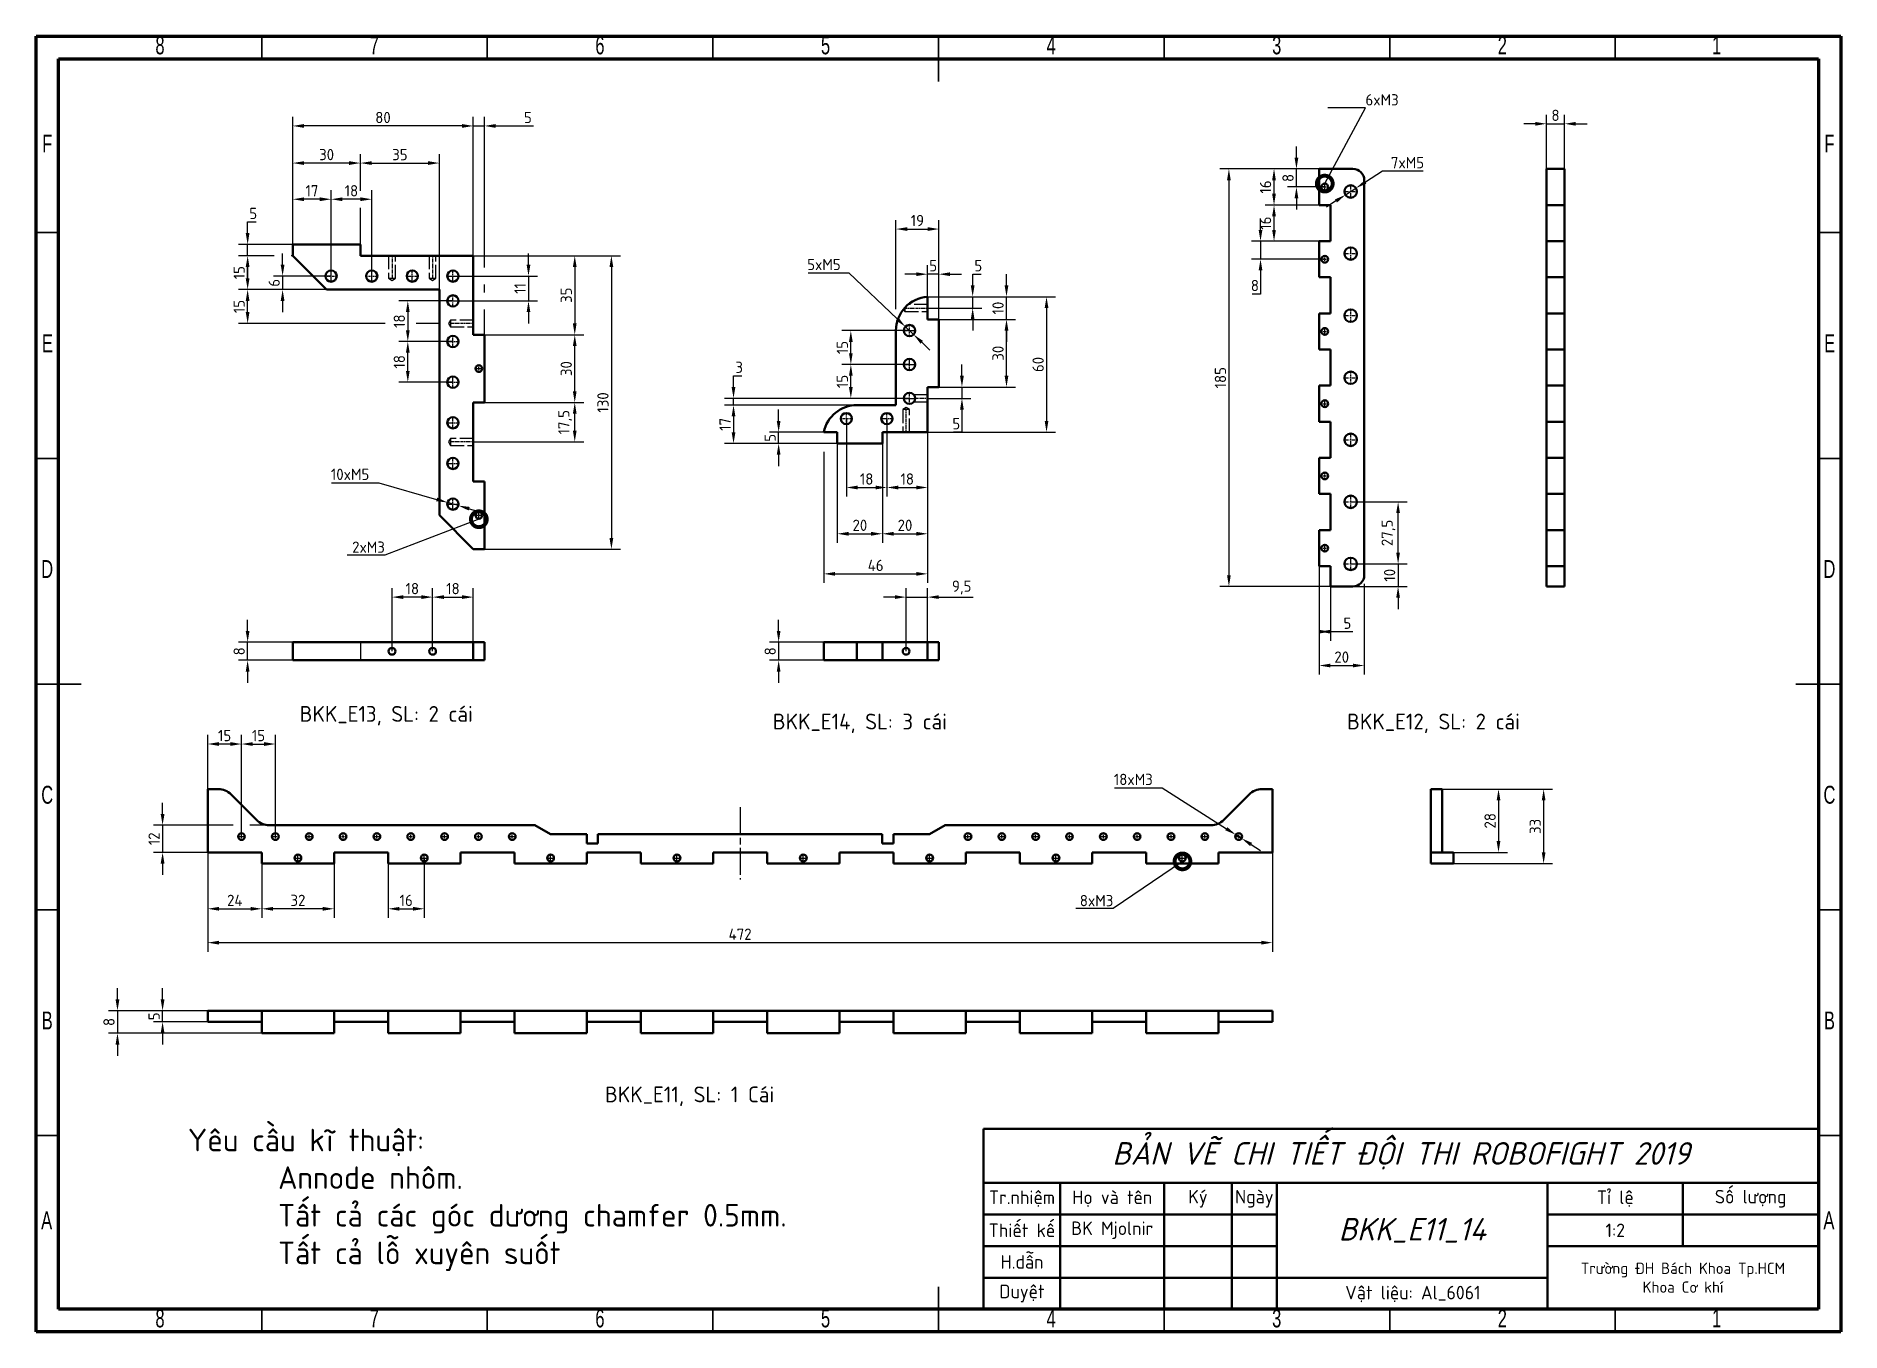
# Model space of a CAD drawing. Header units: millimetres. Extents: x -1615 to 4166, y 5 to 3174.
# Drawn here: x 2605.8 to 3005.8, y 5 to 292 of the extents above; entities that cross this region are included whole.
import ezdxf
from ezdxf import colors
from ezdxf.entities.mleader import LeaderData, LeaderLine
from ezdxf.math import Vec2, Vec3

# ---------------------------------------------------------------- set-up
doc = ezdxf.new("R2010")
doc.units = ezdxf.units.MM
doc.header["$LTSCALE"] = 0.25
doc.header["$PDSIZE"] = -1
for name, pattern in [('ACAD_ISO02W100', [15, 12, -3]), ('ACAD_ISO08W100', [36, 24, -3, 6, -3]), ('CENTER2', [1.125, 0.75, -0.125, 0.125, -0.125])]:
    doc.linetypes.add(name, pattern=pattern)
doc.layers.get('0').update_dxf_attribs({"lineweight": 50})
for name, color, linetype, lineweight in [('duong tam', 2, 'ACAD_ISO08W100', 25), ('kich thuoc', 1, 'Continuous', 25), ('Net dam', 7, 'Continuous', 50), ('netdut', 6, 'ACAD_ISO02W100', 25), ('van ban', 7, 'Continuous', 25)]:
    doc.layers.add(name, color=color, linetype=linetype, lineweight=lineweight)
doc.styles.add('SLDTEXTSTYLE0', font='TXT', dxfattribs={"width": 0.686449})
doc.styles.get("Standard").update_dxf_attribs({"font": ''})
doc.styles.add('tieng viet', font='')
doc.styles.get('Standard').set_extended_font_data('TCVN 7284')
doc.styles.get('tieng viet').set_extended_font_data('TCVN 7284')
doc.dimstyles.new('Ratio 2', dxfattribs={"dimtxt": 2.5, "dimasz": 2.5, "dimexe": 2, "dimexo": 0, "dimtad": 1, "dimtoh": 1, "dimdec": 1, "dimlfac": 2, "dimzin": 9, "dimtxsty": 'Standard', "dimcen": 2.5, "dimazin": 2, "dimtfac": 1, "dimtdec": 1, "dimtmove": 0, "dimatfit": 3, "dimfxl": 1, "dimtzin": 1, "dimarcsym": 0})
doc.dimstyles.new('Ratio 2$3', dxfattribs={"dimtxt": 2.5, "dimasz": 2.5, "dimexe": 2, "dimexo": 0, "dimtad": 1, "dimtoh": 1, "dimdec": 1, "dimlfac": 2, "dimzin": 9, "dimtxsty": 'Standard', "dimcen": 2.5, "dimazin": 2, "dimtfac": 1, "dimtdec": 1, "dimtmove": 0, "dimatfit": 3, "dimfxl": 1, "dimtzin": 1, "dimarcsym": 0})

msp = doc.modelspace()

# ---------------------------------------------------------------- texts
at = {"color": 7, "linetype": 'Continuous', "lineweight": 0, "char_height": 3.969, "attachment_point": 2, "style": 'SLDTEXTSTYLE0'}
for s, insert in [('8', (2633.226, 291.969)), ('6', (2730.726, 291.969)), ('3', (2880.726, 291.969)), ('2', (2930.726, 291.969)), ('7', (2680.726, 291.969)), ('5', (2780.726, 291.969)), ('4', (2830.726, 291.969)), ('1', (2978.226, 291.969)), ('F', (2608.224, 270.219)), ('F', (3003.224, 270.219)), ('E', (2608.274, 225.969)), ('E', (3003.274, 225.969)), ('D', (2608.219, 175.969)), ('D', (3003.219, 175.969)), ('C', (2608.225, 125.969)), ('C', (3003.225, 125.969)), ('B', (2608.237, 75.969)), ('B', (3003.237, 75.969)), ('A', (2608.106, 31.719)), ('A', (3003.106, 31.719)), ('8', (2633.226, 9.969)), ('7', (2680.726, 9.969)), ('6', (2730.726, 9.969)), ('5', (2780.726, 9.969)), ('4', (2830.726, 9.969)), ('3', (2880.726, 9.969)), ('2', (2930.726, 9.969)), ('1', (2978.226, 9.969))]:
    msp.add_mtext(s, dxfattribs=dict(at, insert=insert))
at = {"layer": 'van ban', "attachment_point": 1}
for s, width, insert, char_height in [('BKK_E13, SL: 2 cái', 48.25487, (2664.181, 143.643), 3.5), ('BKK_E14, SL: 3 cái', 50.69238, (2769.044, 141.945), 3.5), ('BKK_E12, SL: 2 cái', 57.0634, (2896.32, 141.945), 3.5), ('BKK_E11, SL: 1 Cái', 68.15545, (2731.854, 59.352), 3.5), ('Yêu cầu kĩ thuật:\\P^IAnnode nhôm.\\P^ITất cả các góc dương chamfer 0.5mm.\\P^ITất cả lỗ xuyên suốt^I', 154.33451, (2639.408, 50.001), 5), ('Vật liệu: Al_6061', 60, (2895.905, 15.209), 3)]:
    msp.add_mtext_dynamic_manual_height_columns(s, width=width, gutter_width=17.5, heights=[0], dxfattribs=dict(at, insert=insert, char_height=char_height))
at = {"layer": 'van ban', "attachment_point": 5, "style": 'tieng viet'}
for s, width, insert, char_height in [('{\\fTCVN 7284|b0|i1|c0|p34;BẢN VẼ CHI TIẾT ĐỘI THI ROBOFIGHT 2019}', 185, (2908.266, 44.001), 5), ('Tr.nhiệm', 17, (2824.266, 34.501), 3), ('Họ và tên', 23, (2844.266, 34.501), 3), ('Ký', 15, (2863.266, 34.501), 3), ('Ngày', 10, (2875.766, 34.501), 3), ('Tỉ lệ', 30, (2955.766, 34.501), 3), ('Số lượng', 30, (2985.766, 34.501), 3), ('Thiết kế', 17, (2824.266, 27.501), 3), ('BK Mjolnir', 23, (2844.266, 27.501), 3), ('{\\fTCVN 7284|b0|i1|c0|p34;BKK_E11_14}', 60, (2910.766, 27.501), 5), ('1:2', 30, (2955.766, 27.501), 3), ('H.dẫn', 17, (2824.266, 20.501), 3), ('\\pxsm1;Trường ĐH Bách Khoa Tp.HCM\\PKhoa Cơ khí', 60, (2970.766, 17.001), 2.5), ('Duyệt', 17, (2824.266, 13.501), 3)]:
    msp.add_mtext_dynamic_manual_height_columns(s, width=width, gutter_width=12.5, heights=[0], dxfattribs=dict(at, insert=insert, char_height=char_height))

# ---------------------------------------------------------------- blocks, each defined once
blk = doc.blocks.new('*U367')
at = {"layer": 'duong tam', "color": 0, "linetype": 'CENTER2', "transparency": 16777216}
for p, q in [((-1.37, 0), (-0.25, 0)), ((0, 0.25), (0, 1.37)), ((0.25, 0), (1.37, 0)), ((0, -1.37), (0, -0.25))]:
    blk.add_line(p, q, dxfattribs=at)
at = {"layer": 'duong tam', "color": 0, "linetype": 'Continuous', "transparency": 16777216}
for p, q in [((-0.125, 0), (0.125, 0)), ((0, -0.125), (0, 0.125))]:
    blk.add_line(p, q, dxfattribs=at)
blk = doc.blocks.new('*U368')
at = {"layer": 'duong tam', "color": 0, "linetype": 'CENTER2', "transparency": 16777216}
for p, q in [((-1.37, 0), (-0.25, 0)), ((0, 0.25), (0, 1.37)), ((0.25, 0), (1.37, 0)), ((0, -1.37), (0, -0.25))]:
    blk.add_line(p, q, dxfattribs=at)
at = {"layer": 'duong tam', "color": 0, "linetype": 'Continuous', "transparency": 16777216}
for p, q in [((-0.125, 0), (0.125, 0)), ((0, -0.125), (0, 0.125))]:
    blk.add_line(p, q, dxfattribs=at)
blk = doc.blocks.new('*U369')
at = {"layer": 'duong tam', "color": 0, "linetype": 'CENTER2', "transparency": 16777216}
for p, q in [((-1.37, 0), (-0.25, 0)), ((0, 0.25), (0, 1.37)), ((0.25, 0), (1.37, 0)), ((0, -1.37), (0, -0.25))]:
    blk.add_line(p, q, dxfattribs=at)
at = {"layer": 'duong tam', "color": 0, "linetype": 'Continuous', "transparency": 16777216}
for p, q in [((-0.125, 0), (0.125, 0)), ((0, -0.125), (0, 0.125))]:
    blk.add_line(p, q, dxfattribs=at)
blk = doc.blocks.new('*U370')
at = {"layer": 'duong tam', "color": 0, "linetype": 'CENTER2', "transparency": 16777216}
for p, q in [((-1.37, 0), (-0.25, 0)), ((0, 0.25), (0, 1.37)), ((0.25, 0), (1.37, 0)), ((0, -1.37), (0, -0.25))]:
    blk.add_line(p, q, dxfattribs=at)
at = {"layer": 'duong tam', "color": 0, "linetype": 'Continuous', "transparency": 16777216}
for p, q in [((-0.125, 0), (0.125, 0)), ((0, -0.125), (0, 0.125))]:
    blk.add_line(p, q, dxfattribs=at)
blk = doc.blocks.new('*U371')
at = {"layer": 'duong tam', "color": 0, "linetype": 'CENTER2', "transparency": 16777216}
for p, q in [((-1.37, 0), (-0.25, 0)), ((0, 0.25), (0, 1.37)), ((0.25, 0), (1.37, 0)), ((0, -1.37), (0, -0.25))]:
    blk.add_line(p, q, dxfattribs=at)
at = {"layer": 'duong tam', "color": 0, "linetype": 'Continuous', "transparency": 16777216}
for p, q in [((-0.125, 0), (0.125, 0)), ((0, -0.125), (0, 0.125))]:
    blk.add_line(p, q, dxfattribs=at)
blk = doc.blocks.new('*U372')
at = {"layer": 'duong tam', "color": 0, "linetype": 'CENTER2', "transparency": 16777216}
for p, q in [((-1.37, 0), (-0.25, 0)), ((0, 0.25), (0, 1.37)), ((0.25, 0), (1.37, 0)), ((0, -1.37), (0, -0.25))]:
    blk.add_line(p, q, dxfattribs=at)
at = {"layer": 'duong tam', "color": 0, "linetype": 'Continuous', "transparency": 16777216}
for p, q in [((-0.125, 0), (0.125, 0)), ((0, -0.125), (0, 0.125))]:
    blk.add_line(p, q, dxfattribs=at)
blk = doc.blocks.new('*U373')
at = {"layer": 'duong tam', "color": 0, "linetype": 'CENTER2', "transparency": 16777216}
for p, q in [((-0.87, 0), (-0.15, 0)), ((0, 0.15), (0, 0.87)), ((0.15, 0), (0.87, 0)), ((0, -0.87), (0, -0.15))]:
    blk.add_line(p, q, dxfattribs=at)
at = {"layer": 'duong tam', "color": 0, "linetype": 'Continuous', "transparency": 16777216}
for p, q in [((-0.075, 0), (0.075, 0)), ((0, -0.075), (0, 0.075))]:
    blk.add_line(p, q, dxfattribs=at)
blk = doc.blocks.new('*U374')
at = {"layer": 'duong tam', "color": 0, "linetype": 'CENTER2', "transparency": 16777216}
for p, q in [((-1.37, 0), (-0.25, 0)), ((0, 0.25), (0, 1.37)), ((0.25, 0), (1.37, 0)), ((0, -1.37), (0, -0.25))]:
    blk.add_line(p, q, dxfattribs=at)
at = {"layer": 'duong tam', "color": 0, "linetype": 'Continuous', "transparency": 16777216}
for p, q in [((-0.125, 0), (0.125, 0)), ((0, -0.125), (0, 0.125))]:
    blk.add_line(p, q, dxfattribs=at)
blk = doc.blocks.new('*U375')
at = {"layer": 'duong tam', "color": 0, "linetype": 'CENTER2', "transparency": 16777216}
for p, q in [((-1.37, 0), (-0.25, 0)), ((0, 0.25), (0, 1.37)), ((0.25, 0), (1.37, 0)), ((0, -1.37), (0, -0.25))]:
    blk.add_line(p, q, dxfattribs=at)
at = {"layer": 'duong tam', "color": 0, "linetype": 'Continuous', "transparency": 16777216}
for p, q in [((-0.125, 0), (0.125, 0)), ((0, -0.125), (0, 0.125))]:
    blk.add_line(p, q, dxfattribs=at)
blk = doc.blocks.new('*U376')
at = {"layer": 'duong tam', "color": 0, "linetype": 'CENTER2', "transparency": 16777216}
for p, q in [((-1.37, 0), (-0.25, 0)), ((0, 0.25), (0, 1.37)), ((0.25, 0), (1.37, 0)), ((0, -1.37), (0, -0.25))]:
    blk.add_line(p, q, dxfattribs=at)
at = {"layer": 'duong tam', "color": 0, "linetype": 'Continuous', "transparency": 16777216}
for p, q in [((-0.125, 0), (0.125, 0)), ((0, -0.125), (0, 0.125))]:
    blk.add_line(p, q, dxfattribs=at)
blk = doc.blocks.new('*U377')
at = {"layer": 'duong tam', "color": 0, "linetype": 'CENTER2', "transparency": 16777216}
for p, q in [((-1.37, 0), (-0.25, 0)), ((0, 0.25), (0, 1.37)), ((0.25, 0), (1.37, 0)), ((0, -1.37), (0, -0.25))]:
    blk.add_line(p, q, dxfattribs=at)
at = {"layer": 'duong tam', "color": 0, "linetype": 'Continuous', "transparency": 16777216}
for p, q in [((-0.125, 0), (0.125, 0)), ((0, -0.125), (0, 0.125))]:
    blk.add_line(p, q, dxfattribs=at)
blk = doc.blocks.new('*U378')
at = {"layer": 'duong tam', "color": 0, "linetype": 'CENTER2', "transparency": 16777216}
for p, q in [((-0.87, 0), (-0.15, 0)), ((0, 0.15), (0, 0.87)), ((0.15, 0), (0.87, 0)), ((0, -0.87), (0, -0.15))]:
    blk.add_line(p, q, dxfattribs=at)
at = {"layer": 'duong tam', "color": 0, "linetype": 'Continuous', "transparency": 16777216}
for p, q in [((-0.075, 0), (0.075, 0)), ((0, -0.075), (0, 0.075))]:
    blk.add_line(p, q, dxfattribs=at)
blk = doc.blocks.new('*U379')
at = {"layer": 'duong tam', "color": 0, "linetype": 'CENTER2', "transparency": 16777216}
blk.add_line((0, 2.62), (0, -2.62), dxfattribs=at)
blk = doc.blocks.new('*U380')
at = {"layer": 'duong tam', "color": 0, "linetype": 'CENTER2', "transparency": 16777216}
blk.add_line((0, 2.62), (0, -2.62), dxfattribs=at)
blk = doc.blocks.new('*U381')
at = {"layer": 'duong tam', "color": 0, "linetype": 'CENTER2', "transparency": 16777216}
blk.add_line((2.62, 0), (-2.62, 0), dxfattribs=at)
blk = doc.blocks.new('*U382')
at = {"layer": 'duong tam', "color": 0, "linetype": 'CENTER2', "transparency": 16777216}
blk.add_line((2.62, 0), (-2.62, 0), dxfattribs=at)
blk = doc.blocks.new('*D383')
at = {"layer": 'Defpoints', "color": 0, "transparency": 16777216}
for p in [(2662.65, 272.13), (2662.65, 245.88), (2702.65, 243.38)]:
    blk.add_point(p, dxfattribs=at)
at = {"layer": 'kich thuoc', "color": 0, "lineweight": -2, "transparency": 16777216}
for p, q in [((2662.65, 245.88), (2662.65, 274.13)), ((2700.15, 272.13), (2665.15, 272.13)), ((2702.65, 243.38), (2702.65, 274.13))]:
    blk.add_line(p, q, dxfattribs=at)
at = {"layer": 'kich thuoc', "color": 0, "transparency": 16777216}
for points in [[(2665.15, 272.55), (2665.15, 271.71), (2662.65, 272.13)], [(2700.15, 272.55), (2700.15, 271.71), (2702.65, 272.13)]]:
    blk.add_solid(points, dxfattribs=at)
at = {"layer": 'kich thuoc', "color": 0, "transparency": 16777216, "insert": (2682.65, 274), "char_height": 2.5, "attachment_point": 5}
blk.add_mtext('80', dxfattribs=at)
blk = doc.blocks.new('*D384')
at = {"layer": 'Defpoints', "color": 0, "transparency": 16777216}
for p in [(2662.65, 263.91), (2662.65, 245.88), (2677.65, 245.88)]:
    blk.add_point(p, dxfattribs=at)
at = {"layer": 'kich thuoc', "color": 0, "lineweight": -2, "transparency": 16777216}
for p, q in [((2662.65, 245.88), (2662.65, 265.91)), ((2677.65, 257.77), (2677.65, 265.91)), ((2675.15, 263.91), (2665.15, 263.91)), ((2677.65, 245.88), (2677.65, 254.02))]:
    blk.add_line(p, q, dxfattribs=at)
at = {"layer": 'kich thuoc', "color": 0, "transparency": 16777216}
for points in [[(2665.15, 264.32), (2665.15, 263.49), (2662.65, 263.91)], [(2675.15, 264.32), (2675.15, 263.49), (2677.65, 263.91)]]:
    blk.add_solid(points, dxfattribs=at)
at = {"layer": 'kich thuoc', "color": 0, "transparency": 16777216, "insert": (2670.15, 265.78), "char_height": 2.5, "attachment_point": 5}
blk.add_mtext('30', dxfattribs=at)
blk = doc.blocks.new('*D385')
at = {"layer": 'Defpoints', "color": 0, "transparency": 16777216}
for p in [(2702.65, 243.38), (2705.15, 178.38), (2733.27, 178.38)]:
    blk.add_point(p, dxfattribs=at)
at = {"layer": 'kich thuoc', "color": 0, "lineweight": -2, "transparency": 16777216}
for p, q in [((2702.65, 243.38), (2735.27, 243.38)), ((2733.27, 240.88), (2733.27, 180.88)), ((2705.15, 178.38), (2735.27, 178.38))]:
    blk.add_line(p, q, dxfattribs=at)
at = {"layer": 'kich thuoc', "color": 0, "transparency": 16777216}
for points in [[(2732.85, 240.88), (2733.69, 240.88), (2733.27, 243.38)], [(2732.85, 180.88), (2733.69, 180.88), (2733.27, 178.38)]]:
    blk.add_solid(points, dxfattribs=at)
at = {"layer": 'kich thuoc', "color": 0, "transparency": 16777216, "insert": (2731.4, 210.88), "char_height": 2.5, "attachment_point": 5, "rotation": 90}
blk.add_mtext('130', dxfattribs=at)
blk = doc.blocks.new('*D386')
at = {"layer": 'Defpoints', "color": 0, "transparency": 16777216}
for p in [(2702.65, 243.38), (2705.15, 225.88), (2725.15, 225.88)]:
    blk.add_point(p, dxfattribs=at)
at = {"layer": 'kich thuoc', "color": 0, "lineweight": -2, "transparency": 16777216}
for p, q in [((2702.65, 243.38), (2727.15, 243.38)), ((2725.15, 240.88), (2725.15, 228.38)), ((2705.15, 225.88), (2727.15, 225.88))]:
    blk.add_line(p, q, dxfattribs=at)
at = {"layer": 'kich thuoc', "color": 0, "transparency": 16777216}
for points in [[(2724.73, 240.88), (2725.56, 240.88), (2725.15, 243.38)], [(2724.73, 228.38), (2725.56, 228.38), (2725.15, 225.88)]]:
    blk.add_solid(points, dxfattribs=at)
at = {"layer": 'kich thuoc', "color": 0, "transparency": 16777216, "insert": (2723.27, 234.63), "char_height": 2.5, "attachment_point": 5, "rotation": 90}
blk.add_mtext('35', dxfattribs=at)
blk = doc.blocks.new('*D387')
at = {"layer": 'Defpoints', "color": 0, "transparency": 16777216}
for p in [(2705.15, 225.88), (2725.15, 225.88), (2705.15, 210.88)]:
    blk.add_point(p, dxfattribs=at)
at = {"layer": 'kich thuoc', "color": 0, "lineweight": -2, "transparency": 16777216}
for p, q in [((2705.15, 225.88), (2727.15, 225.88)), ((2725.15, 213.38), (2725.15, 223.38)), ((2705.15, 210.88), (2727.15, 210.88))]:
    blk.add_line(p, q, dxfattribs=at)
at = {"layer": 'kich thuoc', "color": 0, "transparency": 16777216}
for points in [[(2724.73, 223.38), (2725.56, 223.38), (2725.15, 225.88)], [(2724.73, 213.38), (2725.56, 213.38), (2725.15, 210.88)]]:
    blk.add_solid(points, dxfattribs=at)
at = {"layer": 'kich thuoc', "color": 0, "transparency": 16777216, "insert": (2723.27, 218.38), "char_height": 2.5, "attachment_point": 5, "rotation": 90}
blk.add_mtext('30', dxfattribs=at)
blk = doc.blocks.new('*D388')
at = {"layer": 'Defpoints', "color": 0, "transparency": 16777216}
for p in [(2652.65, 245.88), (2662.65, 245.88), (2662.65, 243.38)]:
    blk.add_point(p, dxfattribs=at)
at = {"layer": 'kich thuoc', "color": 0, "lineweight": -2, "transparency": 16777216}
for p, q in [((2652.65, 248.38), (2652.65, 250.88)), ((2652.65, 250.88), (2654.52, 250.88)), ((2662.65, 245.88), (2650.65, 245.88)), ((2652.65, 243.38), (2652.65, 245.88)), ((2658.52, 243.38), (2650.65, 243.38)), ((2652.65, 240.88), (2652.65, 238.38)), ((2662.65, 243.38), (2662.27, 243.38))]:
    blk.add_line(p, q, dxfattribs=at)
at = {"layer": 'kich thuoc', "color": 0, "transparency": 16777216}
for points in [[(2652.23, 248.38), (2653.06, 248.38), (2652.65, 245.88)], [(2652.23, 240.88), (2653.06, 240.88), (2652.65, 243.38)]]:
    blk.add_solid(points, dxfattribs=at)
at = {"layer": 'kich thuoc', "color": 0, "transparency": 16777216, "insert": (2653.9, 252.75), "char_height": 2.5, "attachment_point": 5}
blk.add_mtext('5', dxfattribs=at)
blk = doc.blocks.new('*D389')
at = {"layer": 'Defpoints', "color": 0, "transparency": 16777216}
for p in [(2652.65, 157.76), (2662.65, 157.76), (2662.65, 153.76)]:
    blk.add_point(p, dxfattribs=at)
at = {"layer": 'kich thuoc', "color": 0, "lineweight": -2, "transparency": 16777216}
for p, q in [((2652.65, 160.26), (2652.65, 162.76)), ((2662.65, 157.76), (2650.65, 157.76)), ((2652.65, 153.76), (2652.65, 157.76)), ((2662.65, 153.76), (2650.65, 153.76)), ((2652.65, 151.26), (2652.65, 148.76))]:
    blk.add_line(p, q, dxfattribs=at)
at = {"layer": 'kich thuoc', "color": 0, "transparency": 16777216}
for points in [[(2652.23, 160.26), (2653.06, 160.26), (2652.65, 157.76)], [(2652.23, 151.26), (2653.06, 151.26), (2652.65, 153.76)]]:
    blk.add_solid(points, dxfattribs=at)
at = {"layer": 'kich thuoc', "color": 0, "transparency": 16777216, "insert": (2650.77, 155.76), "char_height": 2.5, "attachment_point": 5, "rotation": 90}
blk.add_mtext('8', dxfattribs=at)
blk = doc.blocks.new('*D390')
at = {"layer": 'Defpoints', "color": 0, "transparency": 16777216}
for p in [(2652.65, 243.38), (2662.65, 243.38), (2670.15, 235.88)]:
    blk.add_point(p, dxfattribs=at)
at = {"layer": 'kich thuoc', "color": 0, "lineweight": -2, "transparency": 16777216}
for p, q in [((2650.77, 243.38), (2650.65, 243.38)), ((2652.65, 238.38), (2652.65, 240.88)), ((2658.52, 243.38), (2654.52, 243.38)), ((2662.65, 243.38), (2662.27, 243.38)), ((2658.52, 235.88), (2650.65, 235.88)), ((2670.15, 235.88), (2662.27, 235.88))]:
    blk.add_line(p, q, dxfattribs=at)
at = {"layer": 'kich thuoc', "color": 0, "transparency": 16777216}
for points in [[(2652.23, 240.88), (2653.06, 240.88), (2652.65, 243.38)], [(2652.23, 238.38), (2653.06, 238.38), (2652.65, 235.88)]]:
    blk.add_solid(points, dxfattribs=at)
at = {"layer": 'kich thuoc', "color": 0, "transparency": 16777216, "insert": (2650.77, 239.63), "char_height": 2.5, "attachment_point": 5, "rotation": 90}
blk.add_mtext('15', dxfattribs=at)
blk = doc.blocks.new('*D391')
at = {"layer": 'Defpoints', "color": 0, "transparency": 16777216}
for p in [(2652.65, 235.88), (2695.15, 235.88), (2695.15, 228.38)]:
    blk.add_point(p, dxfattribs=at)
at = {"layer": 'kich thuoc', "color": 0, "lineweight": -2, "transparency": 16777216}
for p, q in [((2695.15, 235.88), (2650.65, 235.88)), ((2652.65, 230.88), (2652.65, 233.38)), ((2683.15, 228.38), (2650.65, 228.38)), ((2695.15, 228.38), (2690.02, 228.38))]:
    blk.add_line(p, q, dxfattribs=at)
at = {"layer": 'kich thuoc', "color": 0, "transparency": 16777216}
for points in [[(2652.23, 233.38), (2653.06, 233.38), (2652.65, 235.88)], [(2652.23, 230.88), (2653.06, 230.88), (2652.65, 228.38)]]:
    blk.add_solid(points, dxfattribs=at)
at = {"layer": 'kich thuoc', "color": 0, "transparency": 16777216, "insert": (2650.77, 232.13), "char_height": 2.5, "attachment_point": 5, "rotation": 90}
blk.add_mtext('15', dxfattribs=at)
blk = doc.blocks.new('*D392')
at = {"layer": 'Defpoints', "color": 0, "transparency": 16777216}
for p in [(2705.15, 210.88), (2725.15, 210.88), (2702.65, 202.13)]:
    blk.add_point(p, dxfattribs=at)
at = {"layer": 'kich thuoc', "color": 0, "lineweight": -2, "transparency": 16777216}
for p, q in [((2705.15, 210.88), (2727.15, 210.88)), ((2725.15, 204.63), (2725.15, 208.38)), ((2702.65, 202.13), (2727.15, 202.13))]:
    blk.add_line(p, q, dxfattribs=at)
at = {"layer": 'kich thuoc', "color": 0, "transparency": 16777216}
for points in [[(2724.73, 208.38), (2725.56, 208.38), (2725.15, 210.88)], [(2724.73, 204.63), (2725.56, 204.63), (2725.15, 202.13)]]:
    blk.add_solid(points, dxfattribs=at)
at = {"layer": 'kich thuoc', "color": 0, "transparency": 16777216, "insert": (2723.02, 206.5), "char_height": 2.5, "attachment_point": 5, "rotation": 90}
blk.add_mtext('17,5', dxfattribs=at)
blk = doc.blocks.new('*U393')
at = {"layer": 'duong tam', "color": 0, "linetype": 'CENTER2', "transparency": 16777216}
for p, q in [((-1.37, 0), (-0.25, 0)), ((0, 0.25), (0, 1.37)), ((0.25, 0), (1.37, 0)), ((0, -1.37), (0, -0.25))]:
    blk.add_line(p, q, dxfattribs=at)
at = {"layer": 'duong tam', "color": 0, "linetype": 'Continuous', "transparency": 16777216}
for p, q in [((-0.125, 0), (0.125, 0)), ((0, -0.125), (0, 0.125))]:
    blk.add_line(p, q, dxfattribs=at)
blk = doc.blocks.new('*U394')
at = {"layer": 'duong tam', "color": 0, "linetype": 'CENTER2', "transparency": 16777216}
for p, q in [((-1.37, 0), (-0.25, 0)), ((0, 0.25), (0, 1.37)), ((0.25, 0), (1.37, 0)), ((0, -1.37), (0, -0.25))]:
    blk.add_line(p, q, dxfattribs=at)
at = {"layer": 'duong tam', "color": 0, "linetype": 'Continuous', "transparency": 16777216}
for p, q in [((-0.125, 0), (0.125, 0)), ((0, -0.125), (0, 0.125))]:
    blk.add_line(p, q, dxfattribs=at)
blk = doc.blocks.new('*U395')
at = {"layer": 'duong tam', "color": 0, "linetype": 'CENTER2', "transparency": 16777216}
for p, q in [((-1.37, 0), (-0.25, 0)), ((0, 0.25), (0, 1.37)), ((0.25, 0), (1.37, 0)), ((0, -1.37), (0, -0.25))]:
    blk.add_line(p, q, dxfattribs=at)
at = {"layer": 'duong tam', "color": 0, "linetype": 'Continuous', "transparency": 16777216}
for p, q in [((-0.125, 0), (0.125, 0)), ((0, -0.125), (0, 0.125))]:
    blk.add_line(p, q, dxfattribs=at)
blk = doc.blocks.new('*U396')
at = {"layer": 'duong tam', "color": 0, "linetype": 'CENTER2', "transparency": 16777216}
for p, q in [((-1.37, 0), (-0.25, 0)), ((0, 0.25), (0, 1.37)), ((0.25, 0), (1.37, 0)), ((0, -1.37), (0, -0.25))]:
    blk.add_line(p, q, dxfattribs=at)
at = {"layer": 'duong tam', "color": 0, "linetype": 'Continuous', "transparency": 16777216}
for p, q in [((-0.125, 0), (0.125, 0)), ((0, -0.125), (0, 0.125))]:
    blk.add_line(p, q, dxfattribs=at)
blk = doc.blocks.new('*U397')
at = {"layer": 'duong tam', "color": 0, "linetype": 'CENTER2', "transparency": 16777216}
for p, q in [((-1.37, 0), (-0.25, 0)), ((0, 0.25), (0, 1.37)), ((0.25, 0), (1.37, 0)), ((0, -1.37), (0, -0.25))]:
    blk.add_line(p, q, dxfattribs=at)
at = {"layer": 'duong tam', "color": 0, "linetype": 'Continuous', "transparency": 16777216}
for p, q in [((-0.125, 0), (0.125, 0)), ((0, -0.125), (0, 0.125))]:
    blk.add_line(p, q, dxfattribs=at)
blk = doc.blocks.new('*U398')
at = {"layer": 'duong tam', "color": 0, "linetype": 'CENTER2', "transparency": 16777216}
blk.add_line((-2.46, 0), (2.46, 0), dxfattribs=at)
blk = doc.blocks.new('*U399')
at = {"layer": 'duong tam', "color": 0, "linetype": 'CENTER2', "transparency": 16777216}
blk.add_line((1.62, 0), (-1.62, 0), dxfattribs=at)
blk = doc.blocks.new('*U400')
at = {"layer": 'duong tam', "color": 0, "linetype": 'CENTER2', "transparency": 16777216}
blk.add_line((0, -2.62), (0, 2.62), dxfattribs=at)
blk = doc.blocks.new('*D401')
at = {"layer": 'Defpoints', "color": 0, "transparency": 16777216}
for p in [(2803.34, 234.29), (2803.34, 204.29), (2829.71, 204.29)]:
    blk.add_point(p, dxfattribs=at)
at = {"layer": 'kich thuoc', "color": 0, "lineweight": -2, "transparency": 16777216}
for p, q in [((2803.34, 234.29), (2831.71, 234.29)), ((2829.71, 231.79), (2829.71, 206.79)), ((2803.34, 204.29), (2831.71, 204.29))]:
    blk.add_line(p, q, dxfattribs=at)
at = {"layer": 'kich thuoc', "color": 0, "transparency": 16777216}
for points in [[(2829.3, 231.79), (2830.13, 231.79), (2829.71, 234.29)], [(2829.3, 206.79), (2830.13, 206.79), (2829.71, 204.29)]]:
    blk.add_solid(points, dxfattribs=at)
at = {"layer": 'kich thuoc', "color": 0, "transparency": 16777216, "insert": (2827.84, 219.29), "char_height": 2.5, "attachment_point": 5, "rotation": 90}
blk.add_mtext('60', dxfattribs=at)
blk = doc.blocks.new('*D402')
at = {"layer": 'Defpoints', "color": 0, "transparency": 16777216}
for p in [(2803.34, 234.29), (2820.84, 234.29), (2805.84, 229.29)]:
    blk.add_point(p, dxfattribs=at)
at = {"layer": 'kich thuoc', "color": 0, "lineweight": -2, "transparency": 16777216}
for p, q in [((2820.84, 236.79), (2820.84, 239.29)), ((2803.34, 234.29), (2822.84, 234.29)), ((2820.84, 229.29), (2820.84, 234.29)), ((2805.84, 229.29), (2822.84, 229.29)), ((2820.84, 226.79), (2820.84, 224.29))]:
    blk.add_line(p, q, dxfattribs=at)
at = {"layer": 'kich thuoc', "color": 0, "transparency": 16777216}
for points in [[(2820.42, 236.79), (2821.25, 236.79), (2820.84, 234.29)], [(2820.42, 226.79), (2821.25, 226.79), (2820.84, 229.29)]]:
    blk.add_solid(points, dxfattribs=at)
at = {"layer": 'kich thuoc', "color": 0, "transparency": 16777216, "insert": (2818.96, 231.79), "char_height": 2.5, "attachment_point": 5, "rotation": 90}
blk.add_mtext('10', dxfattribs=at)
blk = doc.blocks.new('*D403')
at = {"layer": 'Defpoints', "color": 0, "transparency": 16777216}
for p in [(2805.84, 229.29), (2820.84, 229.29), (2805.84, 214.29)]:
    blk.add_point(p, dxfattribs=at)
at = {"layer": 'kich thuoc', "color": 0, "lineweight": -2, "transparency": 16777216}
for p, q in [((2805.84, 229.29), (2822.84, 229.29)), ((2820.84, 216.79), (2820.84, 226.79)), ((2805.84, 214.29), (2822.84, 214.29))]:
    blk.add_line(p, q, dxfattribs=at)
at = {"layer": 'kich thuoc', "color": 0, "transparency": 16777216}
for points in [[(2820.42, 226.79), (2821.25, 226.79), (2820.84, 229.29)], [(2820.42, 216.79), (2821.25, 216.79), (2820.84, 214.29)]]:
    blk.add_solid(points, dxfattribs=at)
at = {"layer": 'kich thuoc', "color": 0, "transparency": 16777216, "insert": (2818.96, 221.79), "char_height": 2.5, "attachment_point": 5, "rotation": 90}
blk.add_mtext('30', dxfattribs=at)
blk = doc.blocks.new('*D404')
at = {"layer": 'Defpoints', "color": 0, "transparency": 16777216}
for p in [(2803.34, 234.29), (2813.34, 234.29), (2803.34, 231.79)]:
    blk.add_point(p, dxfattribs=at)
at = {"layer": 'kich thuoc', "color": 0, "lineweight": -2, "transparency": 16777216}
for p, q in [((2813.34, 236.79), (2813.34, 239.29)), ((2813.34, 239.29), (2815.21, 239.29)), ((2803.34, 234.29), (2815.34, 234.29)), ((2813.34, 231.79), (2813.34, 234.29)), ((2803.34, 231.79), (2815.34, 231.79)), ((2813.34, 229.29), (2813.34, 226.79))]:
    blk.add_line(p, q, dxfattribs=at)
at = {"layer": 'kich thuoc', "color": 0, "transparency": 16777216}
for points in [[(2812.92, 236.79), (2813.75, 236.79), (2813.34, 234.29)], [(2812.92, 229.29), (2813.75, 229.29), (2813.34, 231.79)]]:
    blk.add_solid(points, dxfattribs=at)
at = {"layer": 'kich thuoc', "color": 0, "transparency": 16777216, "insert": (2814.59, 241.17), "char_height": 2.5, "attachment_point": 5}
blk.add_mtext('5', dxfattribs=at)
blk = doc.blocks.new('*D405')
at = {"layer": 'Defpoints', "color": 0, "transparency": 16777216}
for p in [(2805.84, 214.29), (2810.96, 214.29), (2803.34, 211.79)]:
    blk.add_point(p, dxfattribs=at)
at = {"layer": 'kich thuoc', "color": 0, "lineweight": -2, "transparency": 16777216}
for p, q in [((2810.96, 216.79), (2810.96, 219.29)), ((2805.84, 214.29), (2812.96, 214.29)), ((2810.96, 214.29), (2810.96, 211.79)), ((2803.34, 211.79), (2812.96, 211.79)), ((2810.96, 209.29), (2810.96, 204.29)), ((2810.96, 204.29), (2809.08, 204.29))]:
    blk.add_line(p, q, dxfattribs=at)
at = {"layer": 'kich thuoc', "color": 0, "transparency": 16777216}
for points in [[(2810.54, 216.79), (2811.37, 216.79), (2810.96, 214.29)], [(2810.54, 209.29), (2811.37, 209.29), (2810.96, 211.79)]]:
    blk.add_solid(points, dxfattribs=at)
at = {"layer": 'kich thuoc', "color": 0, "transparency": 16777216, "insert": (2809.71, 206.17), "char_height": 2.5, "attachment_point": 5}
blk.add_mtext('5', dxfattribs=at)
blk = doc.blocks.new('*D406')
at = {"layer": 'Defpoints', "color": 0, "transparency": 16777216}
for p in [(2780.34, 204.29), (2803.34, 204.29), (2803.34, 172.91)]:
    blk.add_point(p, dxfattribs=at)
at = {"layer": 'kich thuoc', "color": 0, "lineweight": -2, "transparency": 16777216}
for p, q in [((2803.34, 204.29), (2803.34, 170.91)), ((2780.34, 199.92), (2780.34, 170.91)), ((2782.84, 172.91), (2800.84, 172.91))]:
    blk.add_line(p, q, dxfattribs=at)
at = {"layer": 'kich thuoc', "color": 0, "transparency": 16777216}
for points in [[(2782.84, 173.33), (2782.84, 172.5), (2780.34, 172.91)], [(2800.84, 173.33), (2800.84, 172.5), (2803.34, 172.91)]]:
    blk.add_solid(points, dxfattribs=at)
at = {"layer": 'kich thuoc', "color": 0, "transparency": 16777216, "insert": (2791.84, 174.79), "char_height": 2.5, "attachment_point": 5}
blk.add_mtext('46', dxfattribs=at)
blk = doc.blocks.new('*D407')
at = {"layer": 'Defpoints', "color": 0, "transparency": 16777216}
for p in [(2803.34, 204.29), (2793.34, 201.79), (2803.34, 181.79)]:
    blk.add_point(p, dxfattribs=at)
at = {"layer": 'kich thuoc', "color": 0, "lineweight": -2, "transparency": 16777216}
for p, q in [((2803.34, 204.29), (2803.34, 179.79)), ((2793.34, 201.79), (2793.34, 179.79)), ((2795.84, 181.79), (2800.84, 181.79))]:
    blk.add_line(p, q, dxfattribs=at)
at = {"layer": 'kich thuoc', "color": 0, "transparency": 16777216}
for points in [[(2795.84, 182.21), (2795.84, 181.37), (2793.34, 181.79)], [(2800.84, 182.21), (2800.84, 181.37), (2803.34, 181.79)]]:
    blk.add_solid(points, dxfattribs=at)
at = {"layer": 'kich thuoc', "color": 0, "transparency": 16777216, "insert": (2798.34, 183.67), "char_height": 2.5, "attachment_point": 5}
blk.add_mtext('20', dxfattribs=at)
blk = doc.blocks.new('*D408')
at = {"layer": 'Defpoints', "color": 0, "transparency": 16777216}
for p in [(2783.34, 201.79), (2793.34, 201.79), (2793.34, 181.79)]:
    blk.add_point(p, dxfattribs=at)
at = {"layer": 'kich thuoc', "color": 0, "lineweight": -2, "transparency": 16777216}
for p, q in [((2783.34, 201.79), (2783.34, 179.79)), ((2793.34, 201.79), (2793.34, 179.79)), ((2785.84, 181.79), (2790.84, 181.79))]:
    blk.add_line(p, q, dxfattribs=at)
at = {"layer": 'kich thuoc', "color": 0, "transparency": 16777216}
for points in [[(2785.84, 182.21), (2785.84, 181.37), (2783.34, 181.79)], [(2790.84, 182.21), (2790.84, 181.37), (2793.34, 181.79)]]:
    blk.add_solid(points, dxfattribs=at)
at = {"layer": 'kich thuoc', "color": 0, "transparency": 16777216, "insert": (2788.34, 183.67), "char_height": 2.5, "attachment_point": 5}
blk.add_mtext('20', dxfattribs=at)
blk = doc.blocks.new('*D409')
at = {"layer": 'Defpoints', "color": 0, "transparency": 16777216}
for p in [(2780.34, 157.76), (2770.34, 153.76), (2780.34, 153.76)]:
    blk.add_point(p, dxfattribs=at)
at = {"layer": 'kich thuoc', "color": 0, "lineweight": -2, "transparency": 16777216}
for p, q in [((2770.34, 160.26), (2770.34, 162.76)), ((2780.34, 157.76), (2768.34, 157.76)), ((2770.34, 157.76), (2770.34, 153.76)), ((2780.34, 153.76), (2768.34, 153.76)), ((2770.34, 151.26), (2770.34, 148.76))]:
    blk.add_line(p, q, dxfattribs=at)
at = {"layer": 'kich thuoc', "color": 0, "transparency": 16777216}
for points in [[(2769.92, 160.26), (2770.75, 160.26), (2770.34, 157.76)], [(2769.92, 151.26), (2770.75, 151.26), (2770.34, 153.76)]]:
    blk.add_solid(points, dxfattribs=at)
at = {"layer": 'kich thuoc', "color": 0, "transparency": 16777216, "insert": (2768.46, 155.76), "char_height": 2.5, "attachment_point": 5, "rotation": 90}
blk.add_mtext('8', dxfattribs=at)
blk = doc.blocks.new('*U410')
at = {"layer": 'duong tam', "color": 0, "linetype": 'CENTER2', "transparency": 16777216}
for p, q in [((-0.87, 0), (-0.15, 0)), ((0, 0.15), (0, 0.87)), ((0.15, 0), (0.87, 0)), ((0, -0.87), (0, -0.15))]:
    blk.add_line(p, q, dxfattribs=at)
at = {"layer": 'duong tam', "color": 0, "linetype": 'Continuous', "transparency": 16777216}
for p, q in [((-0.075, 0), (0.075, 0)), ((0, -0.075), (0, 0.075))]:
    blk.add_line(p, q, dxfattribs=at)
blk = doc.blocks.new('*U411')
at = {"layer": 'duong tam', "color": 0, "linetype": 'CENTER2', "transparency": 16777216}
for p, q in [((-1.495, 0), (-0.275, 0)), ((0, 0.275), (0, 1.495)), ((0.275, 0), (1.495, 0)), ((0, -1.495), (0, -0.275))]:
    blk.add_line(p, q, dxfattribs=at)
at = {"layer": 'duong tam', "color": 0, "linetype": 'Continuous', "transparency": 16777216}
for p, q in [((-0.1375, 0), (0.1375, 0)), ((0, -0.1375), (0, 0.1375))]:
    blk.add_line(p, q, dxfattribs=at)
blk = doc.blocks.new('*U412')
at = {"layer": 'duong tam', "color": 0, "linetype": 'CENTER2', "transparency": 16777216}
for p, q in [((-1.495, 0), (-0.275, 0)), ((0, 0.275), (0, 1.495)), ((0.275, 0), (1.495, 0)), ((0, -1.495), (0, -0.275))]:
    blk.add_line(p, q, dxfattribs=at)
at = {"layer": 'duong tam', "color": 0, "linetype": 'Continuous', "transparency": 16777216}
for p, q in [((-0.1375, 0), (0.1375, 0)), ((0, -0.1375), (0, 0.1375))]:
    blk.add_line(p, q, dxfattribs=at)
blk = doc.blocks.new('*U413')
at = {"layer": 'duong tam', "color": 0, "linetype": 'CENTER2', "transparency": 16777216}
for p, q in [((-0.87, 0), (-0.15, 0)), ((0, 0.15), (0, 0.87)), ((0.15, 0), (0.87, 0)), ((0, -0.87), (0, -0.15))]:
    blk.add_line(p, q, dxfattribs=at)
at = {"layer": 'duong tam', "color": 0, "linetype": 'Continuous', "transparency": 16777216}
for p, q in [((-0.075, 0), (0.075, 0)), ((0, -0.075), (0, 0.075))]:
    blk.add_line(p, q, dxfattribs=at)
blk = doc.blocks.new('*U414')
at = {"layer": 'duong tam', "color": 0, "linetype": 'CENTER2', "transparency": 16777216}
for p, q in [((-1.495, 0), (-0.275, 0)), ((0, 0.275), (0, 1.495)), ((0.275, 0), (1.495, 0)), ((0, -1.495), (0, -0.275))]:
    blk.add_line(p, q, dxfattribs=at)
at = {"layer": 'duong tam', "color": 0, "linetype": 'Continuous', "transparency": 16777216}
for p, q in [((-0.1375, 0), (0.1375, 0)), ((0, -0.1375), (0, 0.1375))]:
    blk.add_line(p, q, dxfattribs=at)
blk = doc.blocks.new('*U415')
at = {"layer": 'duong tam', "color": 0, "linetype": 'CENTER2', "transparency": 16777216}
for p, q in [((-0.87, 0), (-0.15, 0)), ((0, 0.15), (0, 0.87)), ((0.15, 0), (0.87, 0)), ((0, -0.87), (0, -0.15))]:
    blk.add_line(p, q, dxfattribs=at)
at = {"layer": 'duong tam', "color": 0, "linetype": 'Continuous', "transparency": 16777216}
for p, q in [((-0.075, 0), (0.075, 0)), ((0, -0.075), (0, 0.075))]:
    blk.add_line(p, q, dxfattribs=at)
blk = doc.blocks.new('*U416')
at = {"layer": 'duong tam', "color": 0, "linetype": 'CENTER2', "transparency": 16777216}
for p, q in [((-1.495, 0), (-0.275, 0)), ((0, 0.275), (0, 1.495)), ((0.275, 0), (1.495, 0)), ((0, -1.495), (0, -0.275))]:
    blk.add_line(p, q, dxfattribs=at)
at = {"layer": 'duong tam', "color": 0, "linetype": 'Continuous', "transparency": 16777216}
for p, q in [((-0.1375, 0), (0.1375, 0)), ((0, -0.1375), (0, 0.1375))]:
    blk.add_line(p, q, dxfattribs=at)
blk = doc.blocks.new('*U417')
at = {"layer": 'duong tam', "color": 0, "linetype": 'CENTER2', "transparency": 16777216}
for p, q in [((-0.87, 0), (-0.15, 0)), ((0, 0.15), (0, 0.87)), ((0.15, 0), (0.87, 0)), ((0, -0.87), (0, -0.15))]:
    blk.add_line(p, q, dxfattribs=at)
at = {"layer": 'duong tam', "color": 0, "linetype": 'Continuous', "transparency": 16777216}
for p, q in [((-0.075, 0), (0.075, 0)), ((0, -0.075), (0, 0.075))]:
    blk.add_line(p, q, dxfattribs=at)
blk = doc.blocks.new('*U418')
at = {"layer": 'duong tam', "color": 0, "linetype": 'CENTER2', "transparency": 16777216}
for p, q in [((-1.495, 0), (-0.275, 0)), ((0, 0.275), (0, 1.495)), ((0.275, 0), (1.495, 0)), ((0, -1.495), (0, -0.275))]:
    blk.add_line(p, q, dxfattribs=at)
at = {"layer": 'duong tam', "color": 0, "linetype": 'Continuous', "transparency": 16777216}
for p, q in [((-0.1375, 0), (0.1375, 0)), ((0, -0.1375), (0, 0.1375))]:
    blk.add_line(p, q, dxfattribs=at)
blk = doc.blocks.new('*U419')
at = {"layer": 'duong tam', "color": 0, "linetype": 'CENTER2', "transparency": 16777216}
for p, q in [((-0.87, 0), (-0.15, 0)), ((0, 0.15), (0, 0.87)), ((0.15, 0), (0.87, 0)), ((0, -0.87), (0, -0.15))]:
    blk.add_line(p, q, dxfattribs=at)
at = {"layer": 'duong tam', "color": 0, "linetype": 'Continuous', "transparency": 16777216}
for p, q in [((-0.075, 0), (0.075, 0)), ((0, -0.075), (0, 0.075))]:
    blk.add_line(p, q, dxfattribs=at)
blk = doc.blocks.new('*U420')
at = {"layer": 'duong tam', "color": 0, "linetype": 'CENTER2', "transparency": 16777216}
for p, q in [((-1.495, 0), (-0.275, 0)), ((0, 0.275), (0, 1.495)), ((0.275, 0), (1.495, 0)), ((0, -1.495), (0, -0.275))]:
    blk.add_line(p, q, dxfattribs=at)
at = {"layer": 'duong tam', "color": 0, "linetype": 'Continuous', "transparency": 16777216}
for p, q in [((-0.1375, 0), (0.1375, 0)), ((0, -0.1375), (0, 0.1375))]:
    blk.add_line(p, q, dxfattribs=at)
blk = doc.blocks.new('*U421')
at = {"layer": 'duong tam', "color": 0, "linetype": 'CENTER2', "transparency": 16777216}
for p, q in [((-0.87, 0), (-0.15, 0)), ((0, 0.15), (0, 0.87)), ((0.15, 0), (0.87, 0)), ((0, -0.87), (0, -0.15))]:
    blk.add_line(p, q, dxfattribs=at)
at = {"layer": 'duong tam', "color": 0, "linetype": 'Continuous', "transparency": 16777216}
for p, q in [((-0.075, 0), (0.075, 0)), ((0, -0.075), (0, 0.075))]:
    blk.add_line(p, q, dxfattribs=at)
blk = doc.blocks.new('*U422')
at = {"layer": 'duong tam', "color": 0, "linetype": 'CENTER2', "transparency": 16777216}
for p, q in [((-1.495, 0), (-0.275, 0)), ((0, 0.275), (0, 1.495)), ((0.275, 0), (1.495, 0)), ((0, -1.495), (0, -0.275))]:
    blk.add_line(p, q, dxfattribs=at)
at = {"layer": 'duong tam', "color": 0, "linetype": 'Continuous', "transparency": 16777216}
for p, q in [((-0.1375, 0), (0.1375, 0)), ((0, -0.1375), (0, 0.1375))]:
    blk.add_line(p, q, dxfattribs=at)
blk = doc.blocks.new('*D423')
at = {"layer": 'Defpoints', "color": 0, "transparency": 16777216}
for p in [(2890.13, 262.61), (2870.13, 170.11), (2892.63, 170.11)]:
    blk.add_point(p, dxfattribs=at)
at = {"layer": 'kich thuoc', "color": 0, "lineweight": -2, "transparency": 16777216}
for p, q in [((2890.13, 262.61), (2868.13, 262.61)), ((2870.13, 260.11), (2870.13, 172.61)), ((2892.63, 170.11), (2868.13, 170.11))]:
    blk.add_line(p, q, dxfattribs=at)
at = {"layer": 'kich thuoc', "color": 0, "transparency": 16777216}
for points in [[(2869.71, 260.11), (2870.54, 260.11), (2870.13, 262.61)], [(2869.71, 172.61), (2870.54, 172.61), (2870.13, 170.11)]]:
    blk.add_solid(points, dxfattribs=at)
at = {"layer": 'kich thuoc', "color": 0, "transparency": 16777216, "insert": (2868.25, 216.36), "char_height": 2.5, "attachment_point": 5, "rotation": 90}
blk.add_mtext('185', dxfattribs=at)
blk = doc.blocks.new('*D424')
at = {"layer": 'Defpoints', "color": 0, "transparency": 16777216}
for p in [(2880.13, 262.61), (2890.13, 262.61), (2890.13, 254.61)]:
    blk.add_point(p, dxfattribs=at)
at = {"layer": 'kich thuoc', "color": 0, "lineweight": -2, "transparency": 16777216}
for p, q in [((2890.13, 262.61), (2878.13, 262.61)), ((2880.13, 257.11), (2880.13, 260.11)), ((2890.13, 254.61), (2878.13, 254.61))]:
    blk.add_line(p, q, dxfattribs=at)
at = {"layer": 'kich thuoc', "color": 0, "transparency": 16777216}
for points in [[(2879.71, 260.11), (2880.54, 260.11), (2880.13, 262.61)], [(2879.71, 257.11), (2880.54, 257.11), (2880.13, 254.61)]]:
    blk.add_solid(points, dxfattribs=at)
at = {"layer": 'kich thuoc', "color": 0, "transparency": 16777216, "insert": (2878.25, 258.61), "char_height": 2.5, "attachment_point": 5, "rotation": 90}
blk.add_mtext('16', dxfattribs=at)
blk = doc.blocks.new('*D425')
at = {"layer": 'Defpoints', "color": 0, "transparency": 16777216}
for p in [(2880.13, 254.61), (2890.13, 254.61), (2890.13, 246.61)]:
    blk.add_point(p, dxfattribs=at)
at = {"layer": 'kich thuoc', "color": 0, "lineweight": -2, "transparency": 16777216}
for p, q in [((2890.13, 254.61), (2878.13, 254.61)), ((2880.13, 249.11), (2880.13, 252.11)), ((2890.13, 246.61), (2878.13, 246.61))]:
    blk.add_line(p, q, dxfattribs=at)
at = {"layer": 'kich thuoc', "color": 0, "transparency": 16777216}
for points in [[(2879.71, 252.11), (2880.54, 252.11), (2880.13, 254.61)], [(2879.71, 249.11), (2880.54, 249.11), (2880.13, 246.61)]]:
    blk.add_solid(points, dxfattribs=at)
at = {"layer": 'kich thuoc', "color": 0, "transparency": 16777216, "insert": (2878.25, 250.61), "char_height": 2.5, "attachment_point": 5, "rotation": 90}
blk.add_mtext('16', dxfattribs=at)
blk = doc.blocks.new('*D426')
at = {"layer": 'Defpoints', "color": 0, "transparency": 16777216}
for p in [(2877.14, 246.61), (2890.13, 246.61), (2891.38, 242.61)]:
    blk.add_point(p, dxfattribs=at)
at = {"layer": 'kich thuoc', "color": 0, "lineweight": -2, "transparency": 16777216}
for p, q in [((2877.14, 249.11), (2877.14, 251.61)), ((2890.13, 246.61), (2875.14, 246.61)), ((2877.14, 246.61), (2877.14, 242.61)), ((2891.38, 242.61), (2875.14, 242.61)), ((2877.14, 240.11), (2877.14, 234.9)), ((2877.14, 234.9), (2875.26, 234.9))]:
    blk.add_line(p, q, dxfattribs=at)
at = {"layer": 'kich thuoc', "color": 0, "transparency": 16777216}
for points in [[(2876.72, 249.11), (2877.56, 249.11), (2877.14, 246.61)], [(2876.72, 240.11), (2877.56, 240.11), (2877.14, 242.61)]]:
    blk.add_solid(points, dxfattribs=at)
at = {"layer": 'kich thuoc', "color": 0, "transparency": 16777216, "insert": (2875.89, 236.78), "char_height": 2.5, "attachment_point": 5}
blk.add_mtext('8', dxfattribs=at)
blk = doc.blocks.new('*D427')
at = {"layer": 'Defpoints', "color": 0, "transparency": 16777216}
for p in [(2944.51, 272.61), (2940.51, 262.61), (2944.51, 262.61)]:
    blk.add_point(p, dxfattribs=at)
at = {"layer": 'kich thuoc', "color": 0, "lineweight": -2, "transparency": 16777216}
for p, q in [((2938.01, 272.61), (2935.51, 272.61)), ((2940.51, 262.61), (2940.51, 274.61)), ((2940.51, 272.61), (2944.51, 272.61)), ((2944.51, 262.61), (2944.51, 274.61)), ((2947.01, 272.61), (2949.51, 272.61))]:
    blk.add_line(p, q, dxfattribs=at)
at = {"layer": 'kich thuoc', "color": 0, "transparency": 16777216}
for points in [[(2938.01, 273.02), (2938.01, 272.19), (2940.51, 272.61)], [(2947.01, 273.02), (2947.01, 272.19), (2944.51, 272.61)]]:
    blk.add_solid(points, dxfattribs=at)
at = {"layer": 'kich thuoc', "color": 0, "transparency": 16777216, "insert": (2942.51, 274.48), "char_height": 2.5, "attachment_point": 5}
blk.add_mtext('8', dxfattribs=at)
blk = doc.blocks.new('_DotSmall')
at = {"color": 0, "linetype": 'ByBlock', "const_width": 0.5}
blk.add_lwpolyline([(-0.0625, 0, 1), (0.0625, 0, 1)], format="xyb", close=True, dxfattribs=at)
blk = doc.blocks.new('*D428')
at = {"layer": 'Defpoints', "color": 0, "transparency": 16777216}
for p in [(2895.97, 256.87), (2898.28, 258.35)]:
    blk.add_point(p, dxfattribs=at)
at = {"layer": 'kich thuoc', "color": 0, "lineweight": -2, "transparency": 16777216}
for p, q in [((2904.18, 262.13), (2900.39, 259.7)), ((2913.2, 262.13), (2904.18, 262.13)), ((2895.97, 256.87), (2898.28, 258.35)), ((2893.86, 255.52), (2891.76, 254.17))]:
    blk.add_line(p, q, dxfattribs=at)
at = {"layer": 'kich thuoc', "color": 0, "transparency": 16777216}
for points in [[(2900.16, 260.05), (2900.61, 259.35), (2898.28, 258.35)], [(2893.64, 255.87), (2894.09, 255.17), (2895.97, 256.87)]]:
    blk.add_solid(points, dxfattribs=at)
at = {"layer": 'kich thuoc', "color": 0, "transparency": 16777216, "insert": (2909.7, 264), "char_height": 2.5, "attachment_point": 5}
blk.add_mtext('7xM5', dxfattribs=at)
blk = doc.blocks.new('*D429')
at = {"layer": 'Defpoints', "color": 0, "transparency": 16777216}
for p in [(2798.43, 227.65), (2800.24, 225.93)]:
    blk.add_point(p, dxfattribs=at)
at = {"layer": 'kich thuoc', "color": 0, "lineweight": -2, "transparency": 16777216}
for p, q in [((2776.87, 239.56), (2785.89, 239.56)), ((2785.89, 239.56), (2796.62, 229.37)), ((2800.24, 225.93), (2798.43, 227.65)), ((2802.06, 224.21), (2803.87, 222.49))]:
    blk.add_line(p, q, dxfattribs=at)
at = {"layer": 'kich thuoc', "color": 0, "transparency": 16777216}
for points in [[(2796.91, 229.68), (2796.33, 229.07), (2798.43, 227.65)], [(2802.34, 224.51), (2801.77, 223.91), (2800.24, 225.93)]]:
    blk.add_solid(points, dxfattribs=at)
at = {"layer": 'kich thuoc', "color": 0, "transparency": 16777216, "insert": (2780.37, 241.44), "char_height": 2.5, "attachment_point": 5}
blk.add_mtext('5xM5', dxfattribs=at)
blk = doc.blocks.new('*D430')
at = {"layer": 'Defpoints', "color": 0, "transparency": 16777216}
for p in [(2696.94, 188.72), (2699.35, 188.03)]:
    blk.add_point(p, dxfattribs=at)
at = {"layer": 'kich thuoc', "color": 0, "lineweight": -2, "transparency": 16777216}
for p, q in [((2671.24, 193.08), (2681.76, 193.08)), ((2681.76, 193.08), (2694.54, 189.41)), ((2699.35, 188.03), (2696.94, 188.72)), ((2701.75, 187.34), (2704.15, 186.65))]:
    blk.add_line(p, q, dxfattribs=at)
at = {"layer": 'kich thuoc', "color": 0, "transparency": 16777216}
for points in [[(2694.66, 189.81), (2694.43, 189.01), (2696.94, 188.72)], [(2701.87, 187.74), (2701.64, 186.94), (2699.35, 188.03)]]:
    blk.add_solid(points, dxfattribs=at)
at = {"layer": 'kich thuoc', "color": 0, "transparency": 16777216, "insert": (2675.36, 194.96), "char_height": 2.5, "attachment_point": 5}
blk.add_mtext('10xM5', dxfattribs=at)
blk = doc.blocks.new('*D431')
at = {"layer": 'Defpoints', "color": 0, "transparency": 16777216}
for p in [(2643.8, 111.22), (2879.8, 111.22), (2879.8, 91.22)]:
    blk.add_point(p, dxfattribs=at)
at = {"layer": 'kich thuoc', "color": 0, "lineweight": -2, "transparency": 16777216}
for p, q in [((2643.8, 111.22), (2643.8, 89.22)), ((2879.8, 111.22), (2879.8, 89.22)), ((2646.3, 91.22), (2877.3, 91.22))]:
    blk.add_line(p, q, dxfattribs=at)
at = {"layer": 'kich thuoc', "color": 0, "transparency": 16777216}
for points in [[(2646.3, 91.64), (2646.3, 90.8), (2643.8, 91.22)], [(2877.3, 91.64), (2877.3, 90.8), (2879.8, 91.22)]]:
    blk.add_solid(points, dxfattribs=at)
at = {"layer": 'kich thuoc', "color": 0, "transparency": 16777216, "insert": (2761.8, 93.09), "char_height": 2.5, "attachment_point": 5}
blk.add_mtext('472', dxfattribs=at)
blk = doc.blocks.new('*D432')
at = {"layer": 'Defpoints', "color": 0, "transparency": 16777216}
for p in [(2643.8, 111.22), (2655.8, 108.72), (2655.8, 98.72)]:
    blk.add_point(p, dxfattribs=at)
at = {"layer": 'kich thuoc', "color": 0, "lineweight": -2, "transparency": 16777216}
for p, q in [((2643.8, 111.22), (2643.8, 96.72)), ((2655.8, 108.72), (2655.8, 96.72)), ((2646.3, 98.72), (2653.3, 98.72))]:
    blk.add_line(p, q, dxfattribs=at)
at = {"layer": 'kich thuoc', "color": 0, "transparency": 16777216}
for points in [[(2646.3, 99.14), (2646.3, 98.3), (2643.8, 98.72)], [(2653.3, 99.14), (2653.3, 98.3), (2655.8, 98.72)]]:
    blk.add_solid(points, dxfattribs=at)
at = {"layer": 'kich thuoc', "color": 0, "transparency": 16777216, "insert": (2649.8, 100.59), "char_height": 2.5, "attachment_point": 5}
blk.add_mtext('24', dxfattribs=at)
blk = doc.blocks.new('*D433')
at = {"layer": 'Defpoints', "color": 0, "transparency": 16777216}
for p in [(2655.8, 108.72), (2671.8, 108.72), (2655.8, 98.72)]:
    blk.add_point(p, dxfattribs=at)
at = {"layer": 'kich thuoc', "color": 0, "lineweight": -2, "transparency": 16777216}
for p, q in [((2655.8, 108.72), (2655.8, 96.72)), ((2671.8, 108.72), (2671.8, 96.72)), ((2669.3, 98.72), (2658.3, 98.72))]:
    blk.add_line(p, q, dxfattribs=at)
at = {"layer": 'kich thuoc', "color": 0, "transparency": 16777216}
for points in [[(2658.3, 99.14), (2658.3, 98.3), (2655.8, 98.72)], [(2669.3, 99.14), (2669.3, 98.3), (2671.8, 98.72)]]:
    blk.add_solid(points, dxfattribs=at)
at = {"layer": 'kich thuoc', "color": 0, "transparency": 16777216, "insert": (2663.8, 100.59), "char_height": 2.5, "attachment_point": 5}
blk.add_mtext('32', dxfattribs=at)
blk = doc.blocks.new('*U434')
at = {"layer": 'duong tam', "color": 0, "linetype": 'CENTER2', "transparency": 16777216}
for p, q in [((-0.87, 0), (-0.15, 0)), ((0, 0.15), (0, 0.87)), ((0.15, 0), (0.87, 0)), ((0, -0.87), (0, -0.15))]:
    blk.add_line(p, q, dxfattribs=at)
at = {"layer": 'duong tam', "color": 0, "linetype": 'Continuous', "transparency": 16777216}
for p, q in [((-0.075, 0), (0.075, 0)), ((0, -0.075), (0, 0.075))]:
    blk.add_line(p, q, dxfattribs=at)
blk = doc.blocks.new('*U435')
at = {"layer": 'duong tam', "color": 0, "linetype": 'CENTER2', "transparency": 16777216}
for p, q in [((-0.87, 0), (-0.15, 0)), ((0, 0.15), (0, 0.87)), ((0.15, 0), (0.87, 0)), ((0, -0.87), (0, -0.15))]:
    blk.add_line(p, q, dxfattribs=at)
at = {"layer": 'duong tam', "color": 0, "linetype": 'Continuous', "transparency": 16777216}
for p, q in [((-0.075, 0), (0.075, 0)), ((0, -0.075), (0, 0.075))]:
    blk.add_line(p, q, dxfattribs=at)
blk = doc.blocks.new('*U436')
at = {"layer": 'duong tam', "color": 0, "linetype": 'CENTER2', "transparency": 16777216}
for p, q in [((-0.87, 0), (-0.15, 0)), ((0, 0.15), (0, 0.87)), ((0.15, 0), (0.87, 0)), ((0, -0.87), (0, -0.15))]:
    blk.add_line(p, q, dxfattribs=at)
at = {"layer": 'duong tam', "color": 0, "linetype": 'Continuous', "transparency": 16777216}
for p, q in [((-0.075, 0), (0.075, 0)), ((0, -0.075), (0, 0.075))]:
    blk.add_line(p, q, dxfattribs=at)
blk = doc.blocks.new('*U437')
at = {"layer": 'duong tam', "color": 0, "linetype": 'CENTER2', "transparency": 16777216}
for p, q in [((-0.87, 0), (-0.15, 0)), ((0, 0.15), (0, 0.87)), ((0.15, 0), (0.87, 0)), ((0, -0.87), (0, -0.15))]:
    blk.add_line(p, q, dxfattribs=at)
at = {"layer": 'duong tam', "color": 0, "linetype": 'Continuous', "transparency": 16777216}
for p, q in [((-0.075, 0), (0.075, 0)), ((0, -0.075), (0, 0.075))]:
    blk.add_line(p, q, dxfattribs=at)
blk = doc.blocks.new('*U438')
at = {"layer": 'duong tam', "color": 0, "linetype": 'CENTER2', "transparency": 16777216}
for p, q in [((-0.87, 0), (-0.15, 0)), ((0, 0.15), (0, 0.87)), ((0.15, 0), (0.87, 0)), ((0, -0.87), (0, -0.15))]:
    blk.add_line(p, q, dxfattribs=at)
at = {"layer": 'duong tam', "color": 0, "linetype": 'Continuous', "transparency": 16777216}
for p, q in [((-0.075, 0), (0.075, 0)), ((0, -0.075), (0, 0.075))]:
    blk.add_line(p, q, dxfattribs=at)
blk = doc.blocks.new('*U439')
at = {"layer": 'duong tam', "color": 0, "linetype": 'CENTER2', "transparency": 16777216}
for p, q in [((-0.87, 0), (-0.15, 0)), ((0, 0.15), (0, 0.87)), ((0.15, 0), (0.87, 0)), ((0, -0.87), (0, -0.15))]:
    blk.add_line(p, q, dxfattribs=at)
at = {"layer": 'duong tam', "color": 0, "linetype": 'Continuous', "transparency": 16777216}
for p, q in [((-0.075, 0), (0.075, 0)), ((0, -0.075), (0, 0.075))]:
    blk.add_line(p, q, dxfattribs=at)
blk = doc.blocks.new('*U440')
at = {"layer": 'duong tam', "color": 0, "linetype": 'CENTER2', "transparency": 16777216}
for p, q in [((-0.87, 0), (-0.15, 0)), ((0, 0.15), (0, 0.87)), ((0.15, 0), (0.87, 0)), ((0, -0.87), (0, -0.15))]:
    blk.add_line(p, q, dxfattribs=at)
at = {"layer": 'duong tam', "color": 0, "linetype": 'Continuous', "transparency": 16777216}
for p, q in [((-0.075, 0), (0.075, 0)), ((0, -0.075), (0, 0.075))]:
    blk.add_line(p, q, dxfattribs=at)
blk = doc.blocks.new('*U441')
at = {"layer": 'duong tam', "color": 0, "linetype": 'CENTER2', "transparency": 16777216}
for p, q in [((-0.87, 0), (-0.15, 0)), ((0, 0.15), (0, 0.87)), ((0.15, 0), (0.87, 0)), ((0, -0.87), (0, -0.15))]:
    blk.add_line(p, q, dxfattribs=at)
at = {"layer": 'duong tam', "color": 0, "linetype": 'Continuous', "transparency": 16777216}
for p, q in [((-0.075, 0), (0.075, 0)), ((0, -0.075), (0, 0.075))]:
    blk.add_line(p, q, dxfattribs=at)
blk = doc.blocks.new('*U442')
at = {"layer": 'duong tam', "color": 0, "linetype": 'CENTER2', "transparency": 16777216}
for p, q in [((-0.87, 0), (-0.15, 0)), ((0, 0.15), (0, 0.87)), ((0.15, 0), (0.87, 0)), ((0, -0.87), (0, -0.15))]:
    blk.add_line(p, q, dxfattribs=at)
at = {"layer": 'duong tam', "color": 0, "linetype": 'Continuous', "transparency": 16777216}
for p, q in [((-0.075, 0), (0.075, 0)), ((0, -0.075), (0, 0.075))]:
    blk.add_line(p, q, dxfattribs=at)
blk = doc.blocks.new('*U443')
at = {"layer": 'duong tam', "color": 0, "linetype": 'CENTER2', "transparency": 16777216}
for p, q in [((-0.87, 0), (-0.15, 0)), ((0, 0.15), (0, 0.87)), ((0.15, 0), (0.87, 0)), ((0, -0.87), (0, -0.15))]:
    blk.add_line(p, q, dxfattribs=at)
at = {"layer": 'duong tam', "color": 0, "linetype": 'Continuous', "transparency": 16777216}
for p, q in [((-0.075, 0), (0.075, 0)), ((0, -0.075), (0, 0.075))]:
    blk.add_line(p, q, dxfattribs=at)
blk = doc.blocks.new('*U444')
at = {"layer": 'duong tam', "color": 0, "linetype": 'CENTER2', "transparency": 16777216}
for p, q in [((-0.87, 0), (-0.15, 0)), ((0, 0.15), (0, 0.87)), ((0.15, 0), (0.87, 0)), ((0, -0.87), (0, -0.15))]:
    blk.add_line(p, q, dxfattribs=at)
at = {"layer": 'duong tam', "color": 0, "linetype": 'Continuous', "transparency": 16777216}
for p, q in [((-0.075, 0), (0.075, 0)), ((0, -0.075), (0, 0.075))]:
    blk.add_line(p, q, dxfattribs=at)
blk = doc.blocks.new('*U445')
at = {"layer": 'duong tam', "color": 0, "linetype": 'CENTER2', "transparency": 16777216}
for p, q in [((-0.87, 0), (-0.15, 0)), ((0, 0.15), (0, 0.87)), ((0.15, 0), (0.87, 0)), ((0, -0.87), (0, -0.15))]:
    blk.add_line(p, q, dxfattribs=at)
at = {"layer": 'duong tam', "color": 0, "linetype": 'Continuous', "transparency": 16777216}
for p, q in [((-0.075, 0), (0.075, 0)), ((0, -0.075), (0, 0.075))]:
    blk.add_line(p, q, dxfattribs=at)
blk = doc.blocks.new('*U446')
at = {"layer": 'duong tam', "color": 0, "linetype": 'CENTER2', "transparency": 16777216}
for p, q in [((-0.87, 0), (-0.15, 0)), ((0, 0.15), (0, 0.87)), ((0.15, 0), (0.87, 0)), ((0, -0.87), (0, -0.15))]:
    blk.add_line(p, q, dxfattribs=at)
at = {"layer": 'duong tam', "color": 0, "linetype": 'Continuous', "transparency": 16777216}
for p, q in [((-0.075, 0), (0.075, 0)), ((0, -0.075), (0, 0.075))]:
    blk.add_line(p, q, dxfattribs=at)
blk = doc.blocks.new('*U447')
at = {"layer": 'duong tam', "color": 0, "linetype": 'CENTER2', "transparency": 16777216}
for p, q in [((-0.87, 0), (-0.15, 0)), ((0, 0.15), (0, 0.87)), ((0.15, 0), (0.87, 0)), ((0, -0.87), (0, -0.15))]:
    blk.add_line(p, q, dxfattribs=at)
at = {"layer": 'duong tam', "color": 0, "linetype": 'Continuous', "transparency": 16777216}
for p, q in [((-0.075, 0), (0.075, 0)), ((0, -0.075), (0, 0.075))]:
    blk.add_line(p, q, dxfattribs=at)
blk = doc.blocks.new('*U448')
at = {"layer": 'duong tam', "color": 0, "linetype": 'CENTER2', "transparency": 16777216}
for p, q in [((-0.87, 0), (-0.15, 0)), ((0, 0.15), (0, 0.87)), ((0.15, 0), (0.87, 0)), ((0, -0.87), (0, -0.15))]:
    blk.add_line(p, q, dxfattribs=at)
at = {"layer": 'duong tam', "color": 0, "linetype": 'Continuous', "transparency": 16777216}
for p, q in [((-0.075, 0), (0.075, 0)), ((0, -0.075), (0, 0.075))]:
    blk.add_line(p, q, dxfattribs=at)
blk = doc.blocks.new('*U449')
at = {"layer": 'duong tam', "color": 0, "linetype": 'CENTER2', "transparency": 16777216}
for p, q in [((-0.87, 0), (-0.15, 0)), ((0, 0.15), (0, 0.87)), ((0.15, 0), (0.87, 0)), ((0, -0.87), (0, -0.15))]:
    blk.add_line(p, q, dxfattribs=at)
at = {"layer": 'duong tam', "color": 0, "linetype": 'Continuous', "transparency": 16777216}
for p, q in [((-0.075, 0), (0.075, 0)), ((0, -0.075), (0, 0.075))]:
    blk.add_line(p, q, dxfattribs=at)
blk = doc.blocks.new('*U450')
at = {"layer": 'duong tam', "color": 0, "linetype": 'CENTER2', "transparency": 16777216}
for p, q in [((-0.87, 0), (-0.15, 0)), ((0, 0.15), (0, 0.87)), ((0.15, 0), (0.87, 0)), ((0, -0.87), (0, -0.15))]:
    blk.add_line(p, q, dxfattribs=at)
at = {"layer": 'duong tam', "color": 0, "linetype": 'Continuous', "transparency": 16777216}
for p, q in [((-0.075, 0), (0.075, 0)), ((0, -0.075), (0, 0.075))]:
    blk.add_line(p, q, dxfattribs=at)
blk = doc.blocks.new('*U451')
at = {"layer": 'duong tam', "color": 0, "linetype": 'CENTER2', "transparency": 16777216}
for p, q in [((-0.87, 0), (-0.15, 0)), ((0, 0.15), (0, 0.87)), ((0.15, 0), (0.87, 0)), ((0, -0.87), (0, -0.15))]:
    blk.add_line(p, q, dxfattribs=at)
at = {"layer": 'duong tam', "color": 0, "linetype": 'Continuous', "transparency": 16777216}
for p, q in [((-0.075, 0), (0.075, 0)), ((0, -0.075), (0, 0.075))]:
    blk.add_line(p, q, dxfattribs=at)
blk = doc.blocks.new('*U452')
at = {"layer": 'duong tam', "color": 0, "linetype": 'CENTER2', "transparency": 16777216}
for p, q in [((-0.87, 0), (-0.15, 0)), ((0, 0.15), (0, 0.87)), ((0.15, 0), (0.87, 0)), ((0, -0.87), (0, -0.15))]:
    blk.add_line(p, q, dxfattribs=at)
at = {"layer": 'duong tam', "color": 0, "linetype": 'Continuous', "transparency": 16777216}
for p, q in [((-0.075, 0), (0.075, 0)), ((0, -0.075), (0, 0.075))]:
    blk.add_line(p, q, dxfattribs=at)
blk = doc.blocks.new('*U453')
at = {"layer": 'duong tam', "color": 0, "linetype": 'CENTER2', "transparency": 16777216}
for p, q in [((-0.87, 0), (-0.15, 0)), ((0, 0.15), (0, 0.87)), ((0.15, 0), (0.87, 0)), ((0, -0.87), (0, -0.15))]:
    blk.add_line(p, q, dxfattribs=at)
at = {"layer": 'duong tam', "color": 0, "linetype": 'Continuous', "transparency": 16777216}
for p, q in [((-0.075, 0), (0.075, 0)), ((0, -0.075), (0, 0.075))]:
    blk.add_line(p, q, dxfattribs=at)
blk = doc.blocks.new('*U454')
at = {"layer": 'duong tam', "color": 0, "linetype": 'CENTER2', "transparency": 16777216}
for p, q in [((-0.87, 0), (-0.15, 0)), ((0, 0.15), (0, 0.87)), ((0.15, 0), (0.87, 0)), ((0, -0.87), (0, -0.15))]:
    blk.add_line(p, q, dxfattribs=at)
at = {"layer": 'duong tam', "color": 0, "linetype": 'Continuous', "transparency": 16777216}
for p, q in [((-0.075, 0), (0.075, 0)), ((0, -0.075), (0, 0.075))]:
    blk.add_line(p, q, dxfattribs=at)
blk = doc.blocks.new('*U455')
at = {"layer": 'duong tam', "color": 0, "linetype": 'CENTER2', "transparency": 16777216}
for p, q in [((-0.87, 0), (-0.15, 0)), ((0, 0.15), (0, 0.87)), ((0.15, 0), (0.87, 0)), ((0, -0.87), (0, -0.15))]:
    blk.add_line(p, q, dxfattribs=at)
at = {"layer": 'duong tam', "color": 0, "linetype": 'Continuous', "transparency": 16777216}
for p, q in [((-0.075, 0), (0.075, 0)), ((0, -0.075), (0, 0.075))]:
    blk.add_line(p, q, dxfattribs=at)
blk = doc.blocks.new('*U456')
at = {"layer": 'duong tam', "color": 0, "linetype": 'CENTER2', "transparency": 16777216}
for p, q in [((-0.87, 0), (-0.15, 0)), ((0, 0.15), (0, 0.87)), ((0.15, 0), (0.87, 0)), ((0, -0.87), (0, -0.15))]:
    blk.add_line(p, q, dxfattribs=at)
at = {"layer": 'duong tam', "color": 0, "linetype": 'Continuous', "transparency": 16777216}
for p, q in [((-0.075, 0), (0.075, 0)), ((0, -0.075), (0, 0.075))]:
    blk.add_line(p, q, dxfattribs=at)
blk = doc.blocks.new('*U457')
at = {"layer": 'duong tam', "color": 0, "linetype": 'CENTER2', "transparency": 16777216}
for p, q in [((-0.87, 0), (-0.15, 0)), ((0, 0.15), (0, 0.87)), ((0.15, 0), (0.87, 0)), ((0, -0.87), (0, -0.15))]:
    blk.add_line(p, q, dxfattribs=at)
at = {"layer": 'duong tam', "color": 0, "linetype": 'Continuous', "transparency": 16777216}
for p, q in [((-0.075, 0), (0.075, 0)), ((0, -0.075), (0, 0.075))]:
    blk.add_line(p, q, dxfattribs=at)
blk = doc.blocks.new('*U458')
at = {"layer": 'duong tam', "color": 0, "linetype": 'CENTER2', "transparency": 16777216}
for p, q in [((-0.87, 0), (-0.15, 0)), ((0, 0.15), (0, 0.87)), ((0.15, 0), (0.87, 0)), ((0, -0.87), (0, -0.15))]:
    blk.add_line(p, q, dxfattribs=at)
at = {"layer": 'duong tam', "color": 0, "linetype": 'Continuous', "transparency": 16777216}
for p, q in [((-0.075, 0), (0.075, 0)), ((0, -0.075), (0, 0.075))]:
    blk.add_line(p, q, dxfattribs=at)
blk = doc.blocks.new('*U459')
at = {"layer": 'duong tam', "color": 0, "linetype": 'CENTER2', "transparency": 16777216}
for p, q in [((-0.87, 0), (-0.15, 0)), ((0, 0.15), (0, 0.87)), ((0.15, 0), (0.87, 0)), ((0, -0.87), (0, -0.15))]:
    blk.add_line(p, q, dxfattribs=at)
at = {"layer": 'duong tam', "color": 0, "linetype": 'Continuous', "transparency": 16777216}
for p, q in [((-0.075, 0), (0.075, 0)), ((0, -0.075), (0, 0.075))]:
    blk.add_line(p, q, dxfattribs=at)
blk = doc.blocks.new('*D460')
at = {"layer": 'Defpoints', "color": 0, "transparency": 16777216}
for p in [(2871.67, 115.12), (2872.93, 114.32)]:
    blk.add_point(p, dxfattribs=at)
at = {"layer": 'kich thuoc', "color": 0, "lineweight": -2, "transparency": 16777216}
for p, q in [((2844.81, 125.51), (2855.34, 125.51)), ((2855.34, 125.51), (2869.56, 116.46)), ((2872.93, 114.32), (2871.67, 115.12)), ((2875.04, 112.97), (2877.15, 111.63))]:
    blk.add_line(p, q, dxfattribs=at)
at = {"layer": 'kich thuoc', "color": 0, "transparency": 16777216}
for points in [[(2869.78, 116.81), (2869.33, 116.11), (2871.67, 115.12)], [(2875.26, 113.33), (2874.82, 112.62), (2872.93, 114.32)]]:
    blk.add_solid(points, dxfattribs=at)
at = {"layer": 'kich thuoc', "color": 0, "transparency": 16777216, "insert": (2848.94, 127.38), "char_height": 2.5, "attachment_point": 5}
blk.add_mtext('18xM3', dxfattribs=at)
blk = doc.blocks.new('*D461')
at = {"layer": 'Defpoints', "color": 0, "transparency": 16777216}
for p in [(2643.8, 76.15), (2623.8, 71.15), (2655.8, 71.15)]:
    blk.add_point(p, dxfattribs=at)
at = {"layer": 'kich thuoc', "color": 0, "lineweight": -2, "transparency": 16777216}
for p, q in [((2623.8, 78.65), (2623.8, 81.15)), ((2643.8, 76.15), (2621.8, 76.15)), ((2623.8, 76.15), (2623.8, 71.15)), ((2655.8, 71.15), (2621.8, 71.15)), ((2623.8, 68.65), (2623.8, 66.15))]:
    blk.add_line(p, q, dxfattribs=at)
at = {"layer": 'kich thuoc', "color": 0, "transparency": 16777216}
for points in [[(2623.38, 78.65), (2624.22, 78.65), (2623.8, 76.15)], [(2623.38, 68.65), (2624.22, 68.65), (2623.8, 71.15)]]:
    blk.add_solid(points, dxfattribs=at)
at = {"layer": 'kich thuoc', "color": 0, "transparency": 16777216, "insert": (2621.92, 73.65), "char_height": 2.5, "attachment_point": 5, "rotation": 90}
blk.add_mtext('8', dxfattribs=at)
blk = doc.blocks.new('*D462')
at = {"layer": 'Defpoints', "color": 0, "transparency": 16777216}
for p in [(2633.8, 76.15), (2643.8, 76.15), (2643.8, 73.65)]:
    blk.add_point(p, dxfattribs=at)
at = {"layer": 'kich thuoc', "color": 0, "lineweight": -2, "transparency": 16777216}
for p, q in [((2633.8, 78.65), (2633.8, 81.15)), ((2643.8, 76.15), (2631.8, 76.15)), ((2633.8, 73.65), (2633.8, 76.15)), ((2643.8, 73.65), (2631.8, 73.65)), ((2633.8, 71.15), (2633.8, 68.65))]:
    blk.add_line(p, q, dxfattribs=at)
at = {"layer": 'kich thuoc', "color": 0, "transparency": 16777216}
for points in [[(2633.38, 78.65), (2634.22, 78.65), (2633.8, 76.15)], [(2633.38, 71.15), (2634.22, 71.15), (2633.8, 73.65)]]:
    blk.add_solid(points, dxfattribs=at)
at = {"layer": 'kich thuoc', "color": 0, "transparency": 16777216, "insert": (2631.92, 74.9), "char_height": 2.5, "attachment_point": 5, "rotation": 90}
blk.add_mtext('5', dxfattribs=at)
blk = doc.blocks.new('*D463')
at = {"layer": 'Defpoints', "color": 0, "transparency": 16777216}
for p in [(2917.38, 125.22), (2919.88, 108.72), (2939.88, 108.72)]:
    blk.add_point(p, dxfattribs=at)
at = {"layer": 'kich thuoc', "color": 0, "lineweight": -2, "transparency": 16777216}
for p, q in [((2917.38, 125.22), (2941.88, 125.22)), ((2939.88, 122.72), (2939.88, 111.22)), ((2919.88, 108.72), (2941.88, 108.72))]:
    blk.add_line(p, q, dxfattribs=at)
at = {"layer": 'kich thuoc', "color": 0, "transparency": 16777216}
for points in [[(2939.47, 122.72), (2940.3, 122.72), (2939.88, 125.22)], [(2939.47, 111.22), (2940.3, 111.22), (2939.88, 108.72)]]:
    blk.add_solid(points, dxfattribs=at)
at = {"layer": 'kich thuoc', "color": 0, "transparency": 16777216, "insert": (2938.01, 116.97), "char_height": 2.5, "attachment_point": 5, "rotation": 90}
blk.add_mtext('33', dxfattribs=at)
blk = doc.blocks.new('*D464')
at = {"layer": 'Defpoints', "color": 0, "transparency": 16777216}
for p in [(2917.38, 125.22), (2919.88, 111.22), (2929.88, 111.22)]:
    blk.add_point(p, dxfattribs=at)
at = {"layer": 'kich thuoc', "color": 0, "lineweight": -2, "transparency": 16777216}
for p, q in [((2917.38, 125.22), (2931.88, 125.22)), ((2929.88, 122.72), (2929.88, 113.72)), ((2919.88, 111.22), (2931.88, 111.22))]:
    blk.add_line(p, q, dxfattribs=at)
at = {"layer": 'kich thuoc', "color": 0, "transparency": 16777216}
for points in [[(2929.47, 122.72), (2930.3, 122.72), (2929.88, 125.22)], [(2929.47, 113.72), (2930.3, 113.72), (2929.88, 111.22)]]:
    blk.add_solid(points, dxfattribs=at)
at = {"layer": 'kich thuoc', "color": 0, "transparency": 16777216, "insert": (2928.01, 118.22), "char_height": 2.5, "attachment_point": 5, "rotation": 90}
blk.add_mtext('28', dxfattribs=at)
blk = doc.blocks.new('*D465')
at = {"layer": 'Defpoints', "color": 0, "transparency": 16777216}
for p in [(2683.8, 108.72), (2691.8, 109.97), (2691.8, 98.72)]:
    blk.add_point(p, dxfattribs=at)
at = {"layer": 'kich thuoc', "color": 0, "lineweight": -2, "transparency": 16777216}
for p, q in [((2683.8, 108.72), (2683.8, 96.72)), ((2691.8, 109.97), (2691.8, 96.72)), ((2686.3, 98.72), (2689.3, 98.72))]:
    blk.add_line(p, q, dxfattribs=at)
at = {"layer": 'kich thuoc', "color": 0, "transparency": 16777216}
for points in [[(2686.3, 99.14), (2686.3, 98.3), (2683.8, 98.72)], [(2689.3, 99.14), (2689.3, 98.3), (2691.8, 98.72)]]:
    blk.add_solid(points, dxfattribs=at)
at = {"layer": 'kich thuoc', "color": 0, "transparency": 16777216, "insert": (2687.8, 100.59), "char_height": 2.5, "attachment_point": 5}
blk.add_mtext('16', dxfattribs=at)
blk = doc.blocks.new('*D497')
at = {"layer": 'Defpoints', "color": 0, "transparency": 16777216}
for p in [(2805.84, 249.29), (2805.84, 229.29), (2796.34, 226.81)]:
    blk.add_point(p, dxfattribs=at)
at = {"layer": 'kich thuoc', "color": 0, "lineweight": -2, "transparency": 16777216}
for p, q in [((2796.34, 231.52), (2796.34, 251.29)), ((2798.84, 249.29), (2803.34, 249.29)), ((2805.84, 229.29), (2805.84, 251.29)), ((2796.34, 226.81), (2796.34, 227.77))]:
    blk.add_line(p, q, dxfattribs=at)
at = {"layer": 'kich thuoc', "color": 0, "transparency": 16777216}
for points in [[(2798.84, 249.71), (2798.84, 248.87), (2796.34, 249.29)], [(2803.34, 249.71), (2803.34, 248.87), (2805.84, 249.29)]]:
    blk.add_solid(points, dxfattribs=at)
at = {"layer": 'kich thuoc', "color": 0, "transparency": 16777216, "insert": (2801.09, 251.17), "char_height": 2.5, "attachment_point": 5}
blk.add_mtext('19', dxfattribs=at)
blk = doc.blocks.new('*D498')
at = {"layer": 'Defpoints', "color": 0, "transparency": 16777216}
for p in [(2803.34, 239.29), (2803.34, 229.29), (2805.84, 229.29)]:
    blk.add_point(p, dxfattribs=at)
at = {"layer": 'kich thuoc', "color": 0, "lineweight": -2, "transparency": 16777216}
for p, q in [((2803.34, 229.29), (2803.34, 241.29)), ((2805.84, 229.29), (2805.84, 241.29)), ((2800.84, 239.29), (2798.34, 239.29)), ((2805.84, 239.29), (2803.34, 239.29)), ((2808.34, 239.29), (2810.84, 239.29))]:
    blk.add_line(p, q, dxfattribs=at)
at = {"layer": 'kich thuoc', "color": 0, "transparency": 16777216}
for points in [[(2800.84, 239.71), (2800.84, 238.87), (2803.34, 239.29)], [(2808.34, 239.71), (2808.34, 238.87), (2805.84, 239.29)]]:
    blk.add_solid(points, dxfattribs=at)
at = {"layer": 'kich thuoc', "color": 0, "transparency": 16777216, "insert": (2804.59, 241.17), "char_height": 2.5, "attachment_point": 5}
blk.add_mtext('5', dxfattribs=at)
blk = doc.blocks.new('*D499')
at = {"layer": 'Defpoints', "color": 0, "transparency": 16777216}
for p in [(2787.69, 210.29), (2760.34, 201.79), (2783.34, 201.79)]:
    blk.add_point(p, dxfattribs=at)
at = {"layer": 'kich thuoc', "color": 0, "lineweight": -2, "transparency": 16777216}
for p, q in [((2787.69, 210.29), (2758.34, 210.29)), ((2760.34, 207.79), (2760.34, 204.29)), ((2783.34, 201.79), (2758.34, 201.79))]:
    blk.add_line(p, q, dxfattribs=at)
at = {"layer": 'kich thuoc', "color": 0, "transparency": 16777216}
for points in [[(2759.92, 207.79), (2760.75, 207.79), (2760.34, 210.29)], [(2759.92, 204.29), (2760.75, 204.29), (2760.34, 201.79)]]:
    blk.add_solid(points, dxfattribs=at)
at = {"layer": 'kich thuoc', "color": 0, "transparency": 16777216, "insert": (2758.46, 206.04), "char_height": 2.5, "attachment_point": 5, "rotation": 90}
blk.add_mtext('17', dxfattribs=at)
blk = doc.blocks.new('*D500')
at = {"layer": 'Defpoints', "color": 0, "transparency": 16777216}
for p in [(2770.34, 204.29), (2780.34, 204.29), (2783.34, 201.79)]:
    blk.add_point(p, dxfattribs=at)
at = {"layer": 'kich thuoc', "color": 0, "lineweight": -2, "transparency": 16777216}
for p, q in [((2770.34, 206.79), (2770.34, 209.29)), ((2780.34, 204.29), (2768.34, 204.29)), ((2770.34, 201.79), (2770.34, 204.29)), ((2783.34, 201.79), (2768.34, 201.79)), ((2770.34, 199.29), (2770.34, 196.79))]:
    blk.add_line(p, q, dxfattribs=at)
at = {"layer": 'kich thuoc', "color": 0, "transparency": 16777216}
for points in [[(2769.92, 206.79), (2770.75, 206.79), (2770.34, 204.29)], [(2769.92, 199.29), (2770.75, 199.29), (2770.34, 201.79)]]:
    blk.add_solid(points, dxfattribs=at)
at = {"layer": 'kich thuoc', "color": 0, "transparency": 16777216, "insert": (2768.46, 203.04), "char_height": 2.5, "attachment_point": 5, "rotation": 90}
blk.add_mtext('5', dxfattribs=at)
blk = doc.blocks.new('*D501')
at = {"layer": 'Defpoints', "color": 0, "transparency": 16777216}
for p in [(2695.15, 263.91), (2677.65, 245.88), (2695.15, 235.88)]:
    blk.add_point(p, dxfattribs=at)
at = {"layer": 'kich thuoc', "color": 0, "lineweight": -2, "transparency": 16777216}
for p, q in [((2677.65, 257.77), (2677.65, 265.91)), ((2695.15, 235.88), (2695.15, 265.91)), ((2680.15, 263.91), (2692.65, 263.91)), ((2677.65, 245.88), (2677.65, 254.02))]:
    blk.add_line(p, q, dxfattribs=at)
at = {"layer": 'kich thuoc', "color": 0, "transparency": 16777216}
for points in [[(2680.15, 264.32), (2680.15, 263.49), (2677.65, 263.91)], [(2692.65, 264.32), (2692.65, 263.49), (2695.15, 263.91)]]:
    blk.add_solid(points, dxfattribs=at)
at = {"layer": 'kich thuoc', "color": 0, "transparency": 16777216, "insert": (2686.4, 265.78), "char_height": 2.5, "attachment_point": 5}
blk.add_mtext('35', dxfattribs=at)
blk = doc.blocks.new('*D502')
at = {"layer": 'Defpoints', "color": 0, "transparency": 16777216}
for p in [(2702.65, 272.13), (2702.65, 243.38), (2705.15, 225.88)]:
    blk.add_point(p, dxfattribs=at)
at = {"layer": 'kich thuoc', "color": 0, "lineweight": -2, "transparency": 16777216}
for p, q in [((2700.15, 272.13), (2697.65, 272.13)), ((2702.65, 243.38), (2702.65, 274.13)), ((2702.65, 272.13), (2705.15, 272.13)), ((2705.15, 240.75), (2705.15, 274.13)), ((2707.65, 272.13), (2716.02, 272.13)), ((2705.15, 235.25), (2705.15, 237)), ((2705.15, 225.88), (2705.15, 231.5))]:
    blk.add_line(p, q, dxfattribs=at)
at = {"layer": 'kich thuoc', "color": 0, "transparency": 16777216}
for points in [[(2700.15, 272.55), (2700.15, 271.71), (2702.65, 272.13)], [(2707.65, 272.55), (2707.65, 271.71), (2705.15, 272.13)]]:
    blk.add_solid(points, dxfattribs=at)
at = {"layer": 'kich thuoc', "color": 0, "transparency": 16777216, "insert": (2714.77, 274), "char_height": 2.5, "attachment_point": 5}
blk.add_mtext('5', dxfattribs=at)
blk = doc.blocks.new('*D503')
at = {"layer": 'Defpoints', "color": 0, "transparency": 16777216}
for p in [(2890.13, 174.61), (2900.13, 172.61), (2900.13, 152.61)]:
    blk.add_point(p, dxfattribs=at)
at = {"layer": 'kich thuoc', "color": 0, "lineweight": -2, "transparency": 16777216}
for p, q in [((2890.13, 174.61), (2890.13, 171.98)), ((2890.13, 168.23), (2890.13, 161.98)), ((2900.13, 170.73), (2900.13, 150.61)), ((2890.13, 158.23), (2890.13, 150.61)), ((2892.63, 152.61), (2897.63, 152.61))]:
    blk.add_line(p, q, dxfattribs=at)
at = {"layer": 'kich thuoc', "color": 0, "transparency": 16777216}
for points in [[(2892.63, 153.02), (2892.63, 152.19), (2890.13, 152.61)], [(2897.63, 153.02), (2897.63, 152.19), (2900.13, 152.61)]]:
    blk.add_solid(points, dxfattribs=at)
at = {"layer": 'kich thuoc', "color": 0, "transparency": 16777216, "insert": (2895.13, 154.48), "char_height": 2.5, "attachment_point": 5}
blk.add_mtext('20', dxfattribs=at)
blk = doc.blocks.new('*D504')
at = {"layer": 'Defpoints', "color": 0, "transparency": 16777216}
for p in [(2890.13, 174.61), (2892.63, 170.11), (2892.63, 160.11)]:
    blk.add_point(p, dxfattribs=at)
at = {"layer": 'kich thuoc', "color": 0, "lineweight": -2, "transparency": 16777216}
for p, q in [((2890.13, 174.61), (2890.13, 158.11)), ((2892.63, 170.11), (2892.63, 158.11)), ((2892.63, 160.11), (2890.13, 160.11)), ((2892.63, 160.11), (2897.63, 160.11))]:
    blk.add_line(p, q, dxfattribs=at)
at = {"layer": 'kich thuoc', "color": 0, "transparency": 16777216}
for points in [[(2892.63, 160.52), (2892.63, 159.69), (2890.13, 160.11)], [(2890.13, 160.52), (2890.13, 159.69), (2892.63, 160.11)]]:
    blk.add_solid(points, dxfattribs=at)
at = {"layer": 'kich thuoc', "color": 0, "transparency": 16777216, "insert": (2896.38, 161.98), "char_height": 2.5, "attachment_point": 5}
blk.add_mtext('5', dxfattribs=at)
blk = doc.blocks.new('*D507')
at = {"layer": 'Defpoints', "color": 0, "transparency": 16777216}
for p in [(2657.46, 117.22), (2633.8, 111.22), (2643.8, 111.22)]:
    blk.add_point(p, dxfattribs=at)
at = {"layer": 'kich thuoc', "color": 0, "lineweight": -2, "transparency": 16777216}
for p, q in [((2633.8, 119.72), (2633.8, 122.22)), ((2649.42, 117.22), (2631.8, 117.22)), ((2633.8, 117.22), (2633.8, 111.22)), ((2657.46, 117.22), (2653.17, 117.22)), ((2643.8, 111.22), (2631.8, 111.22)), ((2633.8, 108.72), (2633.8, 106.22))]:
    blk.add_line(p, q, dxfattribs=at)
at = {"layer": 'kich thuoc', "color": 0, "transparency": 16777216}
for points in [[(2633.38, 119.72), (2634.22, 119.72), (2633.8, 117.22)], [(2633.38, 108.72), (2634.22, 108.72), (2633.8, 111.22)]]:
    blk.add_solid(points, dxfattribs=at)
at = {"layer": 'kich thuoc', "color": 0, "transparency": 16777216, "insert": (2631.92, 114.22), "char_height": 2.5, "attachment_point": 5, "rotation": 90}
blk.add_mtext('12', dxfattribs=at)
blk = doc.blocks.new('*D791')
at = {"layer": 'Defpoints', "color": 0, "transparency": 16777216}
for p in [(2702.65, 167.76), (2702.65, 157.76), (2693.65, 155.76)]:
    blk.add_point(p, dxfattribs=at)
at = {"layer": 'kich thuoc', "color": 0, "lineweight": -2, "transparency": 16777216}
for p, q in [((2693.65, 155.76), (2693.65, 169.76)), ((2702.65, 157.76), (2702.65, 169.76)), ((2696.15, 167.76), (2700.15, 167.76))]:
    blk.add_line(p, q, dxfattribs=at)
at = {"layer": 'kich thuoc', "color": 0, "transparency": 16777216}
for points in [[(2696.15, 168.18), (2696.15, 167.35), (2693.65, 167.76)], [(2700.15, 168.18), (2700.15, 167.35), (2702.65, 167.76)]]:
    blk.add_solid(points, dxfattribs=at)
at = {"layer": 'kich thuoc', "color": 0, "transparency": 16777216, "insert": (2698.15, 169.64), "char_height": 2.5, "attachment_point": 5}
blk.add_mtext('18', dxfattribs=at)
blk = doc.blocks.new('*D792')
at = {"layer": 'Defpoints', "color": 0, "transparency": 16777216}
for p in [(2684.65, 167.76), (2684.65, 155.76), (2693.65, 155.76)]:
    blk.add_point(p, dxfattribs=at)
at = {"layer": 'kich thuoc', "color": 0, "lineweight": -2, "transparency": 16777216}
for p, q in [((2684.65, 155.76), (2684.65, 169.76)), ((2693.65, 155.76), (2693.65, 169.76)), ((2691.15, 167.76), (2687.15, 167.76))]:
    blk.add_line(p, q, dxfattribs=at)
at = {"layer": 'kich thuoc', "color": 0, "transparency": 16777216}
for points in [[(2687.15, 168.18), (2687.15, 167.35), (2684.65, 167.76)], [(2691.15, 168.18), (2691.15, 167.35), (2693.65, 167.76)]]:
    blk.add_solid(points, dxfattribs=at)
at = {"layer": 'kich thuoc', "color": 0, "transparency": 16777216, "insert": (2689.15, 169.64), "char_height": 2.5, "attachment_point": 5}
blk.add_mtext('18', dxfattribs=at)
blk = doc.blocks.new('*D793')
at = {"layer": 'Defpoints', "color": 0, "transparency": 16777216}
for p in [(2662.65, 255.89), (2662.65, 245.88), (2671.15, 238.88)]:
    blk.add_point(p, dxfattribs=at)
at = {"layer": 'kich thuoc', "color": 0, "lineweight": -2, "transparency": 16777216}
for p, q in [((2662.65, 245.88), (2662.65, 257.89)), ((2671.15, 238.88), (2671.15, 257.89)), ((2668.65, 255.89), (2665.15, 255.89))]:
    blk.add_line(p, q, dxfattribs=at)
at = {"layer": 'kich thuoc', "color": 0, "transparency": 16777216}
for points in [[(2665.15, 256.31), (2665.15, 255.48), (2662.65, 255.89)], [(2668.65, 256.31), (2668.65, 255.48), (2671.15, 255.89)]]:
    blk.add_solid(points, dxfattribs=at)
at = {"layer": 'kich thuoc', "color": 0, "transparency": 16777216, "insert": (2666.9, 257.77), "char_height": 2.5, "attachment_point": 5}
blk.add_mtext('17', dxfattribs=at)
blk = doc.blocks.new('*D794')
at = {"layer": 'Defpoints', "color": 0, "transparency": 16777216}
for p in [(2671.15, 255.89), (2671.15, 238.88), (2680.15, 238.88)]:
    blk.add_point(p, dxfattribs=at)
at = {"layer": 'kich thuoc', "color": 0, "lineweight": -2, "transparency": 16777216}
for p, q in [((2671.15, 238.88), (2671.15, 257.89)), ((2680.15, 238.88), (2680.15, 257.89)), ((2677.65, 255.89), (2673.65, 255.89))]:
    blk.add_line(p, q, dxfattribs=at)
at = {"layer": 'kich thuoc', "color": 0, "transparency": 16777216}
for points in [[(2673.65, 256.31), (2673.65, 255.48), (2671.15, 255.89)], [(2677.65, 256.31), (2677.65, 255.48), (2680.15, 255.89)]]:
    blk.add_solid(points, dxfattribs=at)
at = {"layer": 'kich thuoc', "color": 0, "transparency": 16777216, "insert": (2675.65, 257.77), "char_height": 2.5, "attachment_point": 5}
blk.add_mtext('18', dxfattribs=at)
blk = doc.blocks.new('*D795')
at = {"layer": 'Defpoints', "color": 0, "transparency": 16777216}
for p in [(2671.15, 238.88), (2660.4, 235.88), (2671.15, 235.88)]:
    blk.add_point(p, dxfattribs=at)
at = {"layer": 'kich thuoc', "color": 0, "lineweight": -2, "transparency": 16777216}
for p, q in [((2660.4, 241.38), (2660.4, 243.88)), ((2671.15, 238.88), (2658.4, 238.88)), ((2660.4, 238.88), (2660.4, 235.88)), ((2671.15, 235.88), (2658.4, 235.88)), ((2660.4, 233.38), (2660.4, 230.88))]:
    blk.add_line(p, q, dxfattribs=at)
at = {"layer": 'kich thuoc', "color": 0, "transparency": 16777216}
for points in [[(2659.98, 241.38), (2660.81, 241.38), (2660.4, 238.88)], [(2659.98, 233.38), (2660.81, 233.38), (2660.4, 235.88)]]:
    blk.add_solid(points, dxfattribs=at)
at = {"layer": 'kich thuoc', "color": 0, "transparency": 16777216, "insert": (2658.52, 237.38), "char_height": 2.5, "attachment_point": 5, "rotation": 90}
blk.add_mtext('6', dxfattribs=at)
blk = doc.blocks.new('*D796')
at = {"layer": 'Defpoints', "color": 0, "transparency": 16777216}
for p in [(2698.15, 238.88), (2698.15, 233.38), (2714.9, 233.38)]:
    blk.add_point(p, dxfattribs=at)
at = {"layer": 'kich thuoc', "color": 0, "lineweight": -2, "transparency": 16777216}
for p, q in [((2714.9, 241.38), (2714.9, 243.88)), ((2698.15, 238.88), (2716.9, 238.88)), ((2714.9, 238.88), (2714.9, 233.38)), ((2698.15, 233.38), (2716.9, 233.38)), ((2714.9, 230.88), (2714.9, 228.38))]:
    blk.add_line(p, q, dxfattribs=at)
at = {"layer": 'kich thuoc', "color": 0, "transparency": 16777216}
for points in [[(2714.48, 241.38), (2715.31, 241.38), (2714.9, 238.88)], [(2714.48, 230.88), (2715.31, 230.88), (2714.9, 233.38)]]:
    blk.add_solid(points, dxfattribs=at)
at = {"layer": 'kich thuoc', "color": 0, "transparency": 16777216, "insert": (2713.02, 236.13), "char_height": 2.5, "attachment_point": 5, "rotation": 90}
blk.add_mtext('11', dxfattribs=at)
blk = doc.blocks.new('*D797')
at = {"layer": 'Defpoints', "color": 0, "transparency": 16777216}
for p in [(2698.15, 233.38), (2688.15, 224.38), (2698.15, 224.38)]:
    blk.add_point(p, dxfattribs=at)
at = {"layer": 'kich thuoc', "color": 0, "lineweight": -2, "transparency": 16777216}
for p, q in [((2698.15, 233.38), (2686.15, 233.38)), ((2688.15, 230.88), (2688.15, 226.88)), ((2698.15, 224.38), (2686.15, 224.38))]:
    blk.add_line(p, q, dxfattribs=at)
at = {"layer": 'kich thuoc', "color": 0, "transparency": 16777216}
for points in [[(2687.73, 230.88), (2688.56, 230.88), (2688.15, 233.38)], [(2687.73, 226.88), (2688.56, 226.88), (2688.15, 224.38)]]:
    blk.add_solid(points, dxfattribs=at)
at = {"layer": 'kich thuoc', "color": 0, "transparency": 16777216, "insert": (2686.27, 228.88), "char_height": 2.5, "attachment_point": 5, "rotation": 90}
blk.add_mtext('18', dxfattribs=at)
blk = doc.blocks.new('*D798')
at = {"layer": 'Defpoints', "color": 0, "transparency": 16777216}
for p in [(2688.15, 224.38), (2698.15, 224.38), (2698.15, 215.38)]:
    blk.add_point(p, dxfattribs=at)
at = {"layer": 'kich thuoc', "color": 0, "lineweight": -2, "transparency": 16777216}
for p, q in [((2698.15, 224.38), (2686.15, 224.38)), ((2688.15, 217.88), (2688.15, 221.88)), ((2698.15, 215.38), (2686.15, 215.38))]:
    blk.add_line(p, q, dxfattribs=at)
at = {"layer": 'kich thuoc', "color": 0, "transparency": 16777216}
for points in [[(2687.73, 221.88), (2688.56, 221.88), (2688.15, 224.38)], [(2687.73, 217.88), (2688.56, 217.88), (2688.15, 215.38)]]:
    blk.add_solid(points, dxfattribs=at)
at = {"layer": 'kich thuoc', "color": 0, "transparency": 16777216, "insert": (2686.27, 219.88), "char_height": 2.5, "attachment_point": 5, "rotation": 90}
blk.add_mtext('18', dxfattribs=at)
blk = doc.blocks.new('*D799')
at = {"layer": 'Defpoints', "color": 0, "transparency": 16777216}
for p in [(2760.34, 210.29), (2787.69, 210.29), (2799.34, 211.79)]:
    blk.add_point(p, dxfattribs=at)
at = {"layer": 'kich thuoc', "color": 0, "lineweight": -2, "transparency": 16777216}
for p, q in [((2760.34, 214.29), (2760.34, 216.79)), ((2760.34, 216.79), (2762.21, 216.79)), ((2799.34, 211.79), (2758.34, 211.79)), ((2787.69, 210.29), (2758.34, 210.29)), ((2760.34, 210.29), (2760.34, 211.79)), ((2760.34, 207.79), (2760.34, 205.29))]:
    blk.add_line(p, q, dxfattribs=at)
at = {"layer": 'kich thuoc', "color": 0, "transparency": 16777216}
for points in [[(2759.92, 214.29), (2760.75, 214.29), (2760.34, 211.79)], [(2759.92, 207.79), (2760.75, 207.79), (2760.34, 210.29)]]:
    blk.add_solid(points, dxfattribs=at)
at = {"layer": 'kich thuoc', "color": 0, "transparency": 16777216, "insert": (2761.59, 218.67), "char_height": 2.5, "attachment_point": 5}
blk.add_mtext('3', dxfattribs=at)
blk = doc.blocks.new('*D800')
at = {"layer": 'Defpoints', "color": 0, "transparency": 16777216}
for p in [(2786.34, 219.29), (2799.34, 219.29), (2799.34, 211.79)]:
    blk.add_point(p, dxfattribs=at)
at = {"layer": 'kich thuoc', "color": 0, "lineweight": -2, "transparency": 16777216}
for p, q in [((2799.34, 219.29), (2784.34, 219.29)), ((2786.34, 214.29), (2786.34, 216.79)), ((2799.34, 211.79), (2784.34, 211.79))]:
    blk.add_line(p, q, dxfattribs=at)
at = {"layer": 'kich thuoc', "color": 0, "transparency": 16777216}
for points in [[(2785.92, 216.79), (2786.75, 216.79), (2786.34, 219.29)], [(2785.92, 214.29), (2786.75, 214.29), (2786.34, 211.79)]]:
    blk.add_solid(points, dxfattribs=at)
at = {"layer": 'kich thuoc', "color": 0, "transparency": 16777216, "insert": (2784.46, 215.54), "char_height": 2.5, "attachment_point": 5, "rotation": 90}
blk.add_mtext('15', dxfattribs=at)
blk = doc.blocks.new('*D801')
at = {"layer": 'Defpoints', "color": 0, "transparency": 16777216}
for p in [(2786.34, 226.79), (2799.34, 226.79), (2799.34, 219.29)]:
    blk.add_point(p, dxfattribs=at)
at = {"layer": 'kich thuoc', "color": 0, "lineweight": -2, "transparency": 16777216}
for p, q in [((2799.34, 226.79), (2784.34, 226.79)), ((2786.34, 221.79), (2786.34, 224.29)), ((2799.34, 219.29), (2784.34, 219.29))]:
    blk.add_line(p, q, dxfattribs=at)
at = {"layer": 'kich thuoc', "color": 0, "transparency": 16777216}
for points in [[(2785.92, 224.29), (2786.75, 224.29), (2786.34, 226.79)], [(2785.92, 221.79), (2786.75, 221.79), (2786.34, 219.29)]]:
    blk.add_solid(points, dxfattribs=at)
at = {"layer": 'kich thuoc', "color": 0, "transparency": 16777216, "insert": (2784.46, 223.04), "char_height": 2.5, "attachment_point": 5, "rotation": 90}
blk.add_mtext('15', dxfattribs=at)
blk = doc.blocks.new('*D802')
at = {"layer": 'Defpoints', "color": 0, "transparency": 16777216}
for p in [(2803.34, 167.76), (2803.34, 157.76), (2798.59, 155.76)]:
    blk.add_point(p, dxfattribs=at)
at = {"layer": 'kich thuoc', "color": 0, "lineweight": -2, "transparency": 16777216}
for p, q in [((2798.59, 155.76), (2798.59, 169.76)), ((2803.34, 157.76), (2803.34, 169.76)), ((2796.09, 167.76), (2793.59, 167.76)), ((2798.59, 167.76), (2803.34, 167.76)), ((2805.84, 167.76), (2813.46, 167.76))]:
    blk.add_line(p, q, dxfattribs=at)
at = {"layer": 'kich thuoc', "color": 0, "transparency": 16777216}
for points in [[(2796.09, 168.18), (2796.09, 167.35), (2798.59, 167.76)], [(2805.84, 168.18), (2805.84, 167.35), (2803.34, 167.76)]]:
    blk.add_solid(points, dxfattribs=at)
at = {"layer": 'kich thuoc', "color": 0, "transparency": 16777216, "insert": (2810.9, 169.89), "char_height": 2.5, "attachment_point": 5}
blk.add_mtext('9,5', dxfattribs=at)
blk = doc.blocks.new('*D803')
at = {"layer": 'Defpoints', "color": 0, "transparency": 16777216}
for p in [(2794.34, 207.29), (2803.34, 207.29), (2803.34, 192.04)]:
    blk.add_point(p, dxfattribs=at)
at = {"layer": 'kich thuoc', "color": 0, "lineweight": -2, "transparency": 16777216}
for p, q in [((2794.34, 207.29), (2794.34, 190.04)), ((2803.34, 207.29), (2803.34, 190.04)), ((2796.84, 192.04), (2800.84, 192.04))]:
    blk.add_line(p, q, dxfattribs=at)
at = {"layer": 'kich thuoc', "color": 0, "transparency": 16777216}
for points in [[(2796.84, 192.46), (2796.84, 191.62), (2794.34, 192.04)], [(2800.84, 192.46), (2800.84, 191.62), (2803.34, 192.04)]]:
    blk.add_solid(points, dxfattribs=at)
at = {"layer": 'kich thuoc', "color": 0, "transparency": 16777216, "insert": (2798.84, 193.92), "char_height": 2.5, "attachment_point": 5}
blk.add_mtext('18', dxfattribs=at)
blk = doc.blocks.new('*D804')
at = {"layer": 'Defpoints', "color": 0, "transparency": 16777216}
for p in [(2785.34, 207.29), (2794.34, 207.29), (2794.34, 192.04)]:
    blk.add_point(p, dxfattribs=at)
at = {"layer": 'kich thuoc', "color": 0, "lineweight": -2, "transparency": 16777216}
for p, q in [((2785.34, 207.29), (2785.34, 190.04)), ((2794.34, 207.29), (2794.34, 190.04)), ((2787.84, 192.04), (2791.84, 192.04))]:
    blk.add_line(p, q, dxfattribs=at)
at = {"layer": 'kich thuoc', "color": 0, "transparency": 16777216}
for points in [[(2787.84, 192.46), (2787.84, 191.62), (2785.34, 192.04)], [(2791.84, 192.46), (2791.84, 191.62), (2794.34, 192.04)]]:
    blk.add_solid(points, dxfattribs=at)
at = {"layer": 'kich thuoc', "color": 0, "transparency": 16777216, "insert": (2789.84, 193.92), "char_height": 2.5, "attachment_point": 5}
blk.add_mtext('18', dxfattribs=at)
blk = doc.blocks.new('*D805')
at = {"layer": 'Defpoints', "color": 0, "transparency": 16777216}
for p in [(2885.1, 262.61), (2890.13, 262.61), (2891.38, 258.61)]:
    blk.add_point(p, dxfattribs=at)
at = {"layer": 'kich thuoc', "color": 0, "lineweight": -2, "transparency": 16777216}
for p, q in [((2885.1, 265.11), (2885.1, 267.61)), ((2890.13, 262.61), (2883.1, 262.61)), ((2885.1, 258.61), (2885.1, 262.61)), ((2891.38, 258.61), (2883.1, 258.61)), ((2885.1, 256.11), (2885.1, 253.61))]:
    blk.add_line(p, q, dxfattribs=at)
at = {"layer": 'kich thuoc', "color": 0, "transparency": 16777216}
for points in [[(2884.68, 265.11), (2885.52, 265.11), (2885.1, 262.61)], [(2884.68, 256.11), (2885.52, 256.11), (2885.1, 258.61)]]:
    blk.add_solid(points, dxfattribs=at)
at = {"layer": 'kich thuoc', "color": 0, "transparency": 16777216, "insert": (2883.23, 260.61), "char_height": 2.5, "attachment_point": 5, "rotation": 90}
blk.add_mtext('8', dxfattribs=at)
blk = doc.blocks.new('*D806')
at = {"layer": 'Defpoints', "color": 0, "transparency": 16777216}
for p in [(2897.13, 175.11), (2897.63, 170.11), (2907.63, 170.11)]:
    blk.add_point(p, dxfattribs=at)
at = {"layer": 'kich thuoc', "color": 0, "lineweight": -2, "transparency": 16777216}
for p, q in [((2907.63, 177.61), (2907.63, 180.11)), ((2897.13, 175.11), (2909.63, 175.11)), ((2907.63, 175.11), (2907.63, 170.11)), ((2897.63, 170.11), (2909.63, 170.11)), ((2907.63, 167.61), (2907.63, 165.11))]:
    blk.add_line(p, q, dxfattribs=at)
at = {"layer": 'kich thuoc', "color": 0, "transparency": 16777216}
for points in [[(2907.21, 177.61), (2908.04, 177.61), (2907.63, 175.11)], [(2907.21, 167.61), (2908.04, 167.61), (2907.63, 170.11)]]:
    blk.add_solid(points, dxfattribs=at)
at = {"layer": 'kich thuoc', "color": 0, "transparency": 16777216, "insert": (2905.75, 172.61), "char_height": 2.5, "attachment_point": 5, "rotation": 90}
blk.add_mtext('10', dxfattribs=at)
blk = doc.blocks.new('*D807')
at = {"layer": 'Defpoints', "color": 0, "transparency": 16777216}
for p in [(2897.13, 188.86), (2907.63, 188.86), (2897.13, 175.11)]:
    blk.add_point(p, dxfattribs=at)
at = {"layer": 'kich thuoc', "color": 0, "lineweight": -2, "transparency": 16777216}
for p, q in [((2897.13, 188.86), (2909.63, 188.86)), ((2907.63, 177.61), (2907.63, 186.36)), ((2897.13, 175.11), (2909.63, 175.11))]:
    blk.add_line(p, q, dxfattribs=at)
at = {"layer": 'kich thuoc', "color": 0, "transparency": 16777216}
for points in [[(2907.21, 186.36), (2908.04, 186.36), (2907.63, 188.86)], [(2907.21, 177.61), (2908.04, 177.61), (2907.63, 175.11)]]:
    blk.add_solid(points, dxfattribs=at)
at = {"layer": 'kich thuoc', "color": 0, "transparency": 16777216, "insert": (2905.5, 181.98), "char_height": 2.5, "attachment_point": 5, "rotation": 90}
blk.add_mtext('27,5', dxfattribs=at)
blk = doc.blocks.new('*D808')
at = {"layer": 'Defpoints', "color": 0, "transparency": 16777216}
for p in [(2643.8, 135.22), (2643.8, 125.22), (2651.3, 114.72)]:
    blk.add_point(p, dxfattribs=at)
at = {"layer": 'kich thuoc', "color": 0, "lineweight": -2, "transparency": 16777216}
for p, q in [((2643.8, 125.22), (2643.8, 137.22)), ((2651.3, 114.72), (2651.3, 137.22)), ((2648.8, 135.22), (2646.3, 135.22))]:
    blk.add_line(p, q, dxfattribs=at)
at = {"layer": 'kich thuoc', "color": 0, "transparency": 16777216}
for points in [[(2646.3, 135.64), (2646.3, 134.8), (2643.8, 135.22)], [(2648.8, 135.64), (2648.8, 134.8), (2651.3, 135.22)]]:
    blk.add_solid(points, dxfattribs=at)
at = {"layer": 'kich thuoc', "color": 0, "transparency": 16777216, "insert": (2647.55, 137.09), "char_height": 2.5, "attachment_point": 5}
blk.add_mtext('15', dxfattribs=at)
blk = doc.blocks.new('*D809')
at = {"layer": 'Defpoints', "color": 0, "transparency": 16777216}
for p in [(2658.8, 135.22), (2651.3, 114.72), (2658.8, 114.72)]:
    blk.add_point(p, dxfattribs=at)
at = {"layer": 'kich thuoc', "color": 0, "lineweight": -2, "transparency": 16777216}
for p, q in [((2651.3, 114.72), (2651.3, 137.22)), ((2658.8, 114.72), (2658.8, 137.22)), ((2653.8, 135.22), (2656.3, 135.22))]:
    blk.add_line(p, q, dxfattribs=at)
at = {"layer": 'kich thuoc', "color": 0, "transparency": 16777216}
for points in [[(2653.8, 135.64), (2653.8, 134.8), (2651.3, 135.22)], [(2656.3, 135.64), (2656.3, 134.8), (2658.8, 135.22)]]:
    blk.add_solid(points, dxfattribs=at)
at = {"layer": 'kich thuoc', "color": 0, "transparency": 16777216, "insert": (2655.05, 137.09), "char_height": 2.5, "attachment_point": 5}
blk.add_mtext('15', dxfattribs=at)

# ---------------------------------------------------------------- dimensions: what is measured, and where the dimension line sits
at = {"layer": 'kich thuoc'}
for base, p1, p2, picture, middle in [((2944.515, 272.608), (2940.515, 262.608), (2944.515, 262.608), '*D427', (2942.515, 274.483)), ((2695.146, 263.907), (2677.646, 245.879), (2695.146, 235.879), '*D501', (2686.396, 265.782)), ((2662.646, 255.893), (2671.146, 238.879), (2662.646, 245.879), '*D793', (2666.896, 257.768)), ((2671.146, 255.893), (2680.146, 238.879), (2671.146, 238.879), '*D794', (2675.646, 257.768)), ((2805.838, 249.291), (2796.338, 226.807), (2805.838, 229.291), '*D497', (2801.088, 251.166)), ((2803.338, 239.291), (2805.838, 229.291), (2803.338, 229.291), '*D498', (2804.588, 241.166)), ((2794.341, 192.041), (2785.341, 207.291), (2794.341, 207.291), '*D804', (2789.841, 193.916)), ((2803.338, 192.041), (2794.341, 207.291), (2803.338, 207.291), '*D803', (2798.84, 193.916)), ((2900.125, 152.608), (2890.125, 174.608), (2900.125, 172.608), '*D503', (2895.125, 154.483)), ((2892.625, 160.108), (2890.125, 174.608), (2892.625, 170.108), '*D504', (2896.375, 161.983)), ((2684.646, 167.763), (2693.646, 155.763), (2684.646, 155.763), '*D792', (2689.146, 169.638)), ((2702.646, 167.763), (2693.646, 155.763), (2702.646, 157.763), '*D791', (2698.146, 169.638)), ((2803.338, 167.763), (2798.588, 155.763), (2803.338, 157.763), '*D802', (2810.901, 169.888)), ((2643.799, 135.219), (2651.299, 114.719), (2643.799, 125.219), '*D808', (2647.549, 137.094)), ((2658.799, 135.219), (2651.299, 114.719), (2658.799, 114.719), '*D809', (2655.049, 137.094)), ((2879.799, 91.219), (2643.799, 111.219), (2879.799, 111.219), '*D431', (2761.799, 93.094)), ((2655.799, 98.719), (2643.799, 111.219), (2655.799, 108.719), '*D432', (2649.799, 100.594)), ((2655.799, 98.719), (2671.799, 108.719), (2655.799, 108.719), '*D433', (2663.799, 100.594)), ((2691.799, 98.719), (2683.799, 108.719), (2691.799, 109.969), '*D465', (2687.799, 100.594))]:
    dim = msp.add_linear_dim(base=base, p1=p1, p2=p2, dimstyle='Ratio 2', dxfattribs=at)
    dim.commit()
    dim.dimension.update_dxf_attribs({"geometry": picture, "text_midpoint": middle})
for base, p1, p2, picture, middle in [((2662.646, 272.129), (2702.646, 243.379), (2662.646, 245.879), '*D383', (2682.646, 272.129)), ((2702.646, 272.129), (2705.146, 225.879), (2702.646, 243.379), '*D502', (2714.771, 272.129)), ((2662.646, 263.907), (2677.646, 245.879), (2662.646, 245.879), '*D384', (2670.146, 263.907)), ((2803.338, 172.915), (2780.338, 204.291), (2803.338, 204.291), '*D406', (2791.838, 172.915)), ((2803.338, 181.791), (2793.338, 201.791), (2803.338, 204.291), '*D407', (2798.338, 181.791)), ((2793.338, 181.791), (2783.338, 201.791), (2793.338, 201.791), '*D408', (2788.338, 181.791))]:
    dim = msp.add_linear_dim(base=base, p1=p1, p2=p2, dimstyle='Ratio 2', dxfattribs=at)
    dim.commit()
    dim.dimension.update_dxf_attribs({"geometry": picture, "text_midpoint": middle, "dimtype": 160})
for base, p1, p2, picture, middle in [((2885.101, 262.608), (2891.375, 258.608), (2890.125, 262.608), '*D805', (2883.226, 260.608)), ((2870.125, 170.108), (2890.125, 262.608), (2892.625, 170.108), '*D423', (2868.25, 216.358)), ((2880.125, 262.608), (2890.125, 254.608), (2890.125, 262.608), '*D424', (2878.25, 258.608)), ((2652.646, 245.879), (2662.646, 243.379), (2662.646, 245.879), '*D388', (2653.896, 252.754)), ((2660.396, 235.879), (2671.146, 238.879), (2671.146, 235.879), '*D795', (2658.521, 237.379)), ((2714.896, 233.379), (2698.146, 238.879), (2698.146, 233.379), '*D796', (2713.021, 236.129)), ((2725.146, 225.879), (2702.646, 243.379), (2705.146, 225.879), '*D386', (2723.271, 234.629)), ((2813.338, 234.291), (2803.338, 231.791), (2803.338, 234.291), '*D404', (2814.588, 241.166)), ((2820.838, 234.291), (2805.838, 229.291), (2803.338, 234.291), '*D402', (2818.963, 231.791)), ((2688.146, 224.379), (2698.146, 233.379), (2698.146, 224.379), '*D797', (2686.271, 228.879)), ((2820.838, 229.291), (2805.838, 214.291), (2805.838, 229.291), '*D403', (2818.963, 221.791)), ((2688.146, 224.379), (2698.146, 215.379), (2698.146, 224.379), '*D798', (2686.271, 219.879)), ((2725.146, 225.879), (2705.146, 210.879), (2705.146, 225.879), '*D387', (2723.271, 218.379)), ((2786.338, 226.791), (2799.338, 219.291), (2799.338, 226.791), '*D801', (2784.463, 223.041)), ((2786.338, 219.291), (2799.338, 211.791), (2799.338, 219.291), '*D800', (2784.463, 215.541)), ((2760.338, 201.791), (2787.687, 210.291), (2783.338, 201.791), '*D499', (2758.463, 206.041)), ((2907.625, 188.858), (2897.125, 175.108), (2897.125, 188.858), '*D807', (2905.5, 181.983)), ((2907.625, 170.108), (2897.125, 175.108), (2897.625, 170.108), '*D806', (2905.75, 172.608)), ((2652.646, 157.763), (2662.646, 153.763), (2662.646, 157.763), '*D389', (2650.771, 155.763)), ((2770.338, 153.763), (2780.338, 157.763), (2780.338, 153.763), '*D409', (2768.463, 155.763)), ((2939.884, 108.719), (2917.384, 125.219), (2919.884, 108.719), '*D463', (2938.009, 116.969)), ((2929.884, 111.219), (2917.384, 125.219), (2919.884, 111.219), '*D464', (2928.009, 118.219)), ((2633.799, 111.219), (2657.455, 117.219), (2643.799, 111.219), '*D507', (2631.924, 114.219)), ((2633.799, 76.15), (2643.799, 73.65), (2643.799, 76.15), '*D462', (2631.924, 74.9))]:
    dim = msp.add_linear_dim(base=base, p1=p1, p2=p2, angle=90, dimstyle='Ratio 2', dxfattribs=at)
    dim.commit()
    dim.dimension.update_dxf_attribs({"geometry": picture, "text_midpoint": middle})
for p1, p2, text, picture, middle in [((2895.968, 256.866), (2898.283, 258.35), '7xM5', '*D428', (2909.701, 262.127)), ((2800.245, 225.93), (2798.432, 227.652), '5xM5', '*D429', (2780.366, 239.563)), ((2699.348, 188.034), (2696.945, 188.724), '10xM5', '*D430', (2675.363, 193.084)), ((2872.931, 114.316), (2871.666, 115.121), '18xM3', '*D460', (2848.937, 125.509))]:
    dim = msp.add_diameter_dim_2p(p1=p1, p2=p2, text=text, dimstyle='Ratio 2$3', dxfattribs=at)
    dim.commit()
    dim.dimension.update_dxf_attribs({"geometry": picture, "text_midpoint": middle, "dimtype": 163})
for base, p1, p2, picture, middle in [((2880.125, 254.608), (2890.125, 246.608), (2890.125, 254.608), '*D425', (2880.125, 250.608)), ((2877.139, 246.608), (2891.375, 242.608), (2890.125, 246.608), '*D426', (2875.889, 234.905)), ((2652.646, 243.379), (2670.146, 235.879), (2662.646, 243.379), '*D390', (2652.646, 239.629)), ((2733.271, 178.379), (2702.646, 243.379), (2705.146, 178.379), '*D385', (2733.271, 210.879)), ((2652.646, 235.879), (2695.146, 228.379), (2695.146, 235.879), '*D391', (2652.646, 232.129)), ((2829.714, 204.291), (2803.338, 234.291), (2803.338, 204.291), '*D401', (2829.714, 219.291)), ((2760.338, 210.291), (2799.338, 211.791), (2787.687, 210.291), '*D799', (2761.588, 216.791)), ((2810.956, 214.291), (2803.338, 211.791), (2805.838, 214.291), '*D405', (2809.706, 204.291)), ((2725.146, 210.879), (2702.646, 202.129), (2705.146, 210.879), '*D392', (2725.146, 206.504)), ((2770.338, 204.291), (2783.338, 201.791), (2780.338, 204.291), '*D500', (2770.338, 203.041))]:
    dim = msp.add_linear_dim(base=base, p1=p1, p2=p2, angle=90, dimstyle='Ratio 2', dxfattribs=at)
    dim.commit()
    dim.dimension.update_dxf_attribs({"geometry": picture, "text_midpoint": middle, "dimtype": 160})
dim = msp.add_linear_dim(base=(2623.799, 71.15), p1=(2643.799, 76.15), p2=(2655.799, 71.15), angle=90, text='8', dimstyle='Ratio 2', dxfattribs=at)
dim.commit()
dim.dimension.update_dxf_attribs({"geometry": '*D461', "text_midpoint": (2621.924, 73.65)})

# ---------------------------------------------------------------- linework, layer by layer
at = {"color": 7, "linetype": 'Continuous', "lineweight": 70}
for p, q in [((2605.766, 5.001), (2605.766, 292.001)), ((2605.766, 292.001), (3005.766, 292.001)), ((3005.766, 292.001), (3005.766, 5.001)), ((2610.766, 10.001), (2610.766, 287.001)), ((2610.766, 287.001), (3000.766, 287.001)), ((3000.766, 287.001), (3000.766, 10.001)), ((3000.766, 10.001), (2610.766, 10.001)), ((3005.766, 5.001), (2605.766, 5.001))]:
    msp.add_line(p, q, dxfattribs=at)
at = {"color": 7, "linetype": 'Continuous', "lineweight": 35}
for p, q in [((2655.766, 287.001), (2655.766, 292.001)), ((2705.766, 287.001), (2705.766, 292.001)), ((2755.766, 287.001), (2755.766, 292.001)), ((2805.766, 292.001), (2805.766, 282.001)), ((2805.766, 287.001), (2805.766, 292.001)), ((2855.766, 287.001), (2855.766, 292.001)), ((2905.766, 287.001), (2905.766, 292.001)), ((2955.766, 287.001), (2955.766, 292.001)), ((2610.766, 248.501), (2605.766, 248.501)), ((3000.766, 248.501), (3005.766, 248.501)), ((2610.766, 198.501), (2605.766, 198.501)), ((3000.766, 198.501), (3005.766, 198.501)), ((2605.766, 148.501), (2615.766, 148.501)), ((2610.766, 148.501), (2605.766, 148.501)), ((3005.766, 148.501), (2995.766, 148.501)), ((3000.766, 148.501), (3005.766, 148.501)), ((2610.766, 98.501), (2605.766, 98.501)), ((3000.766, 98.501), (3005.766, 98.501)), ((2610.766, 48.501), (2605.766, 48.501)), ((3000.766, 48.501), (3005.766, 48.501)), ((2805.766, 5.001), (2805.766, 15.001)), ((2655.766, 10.001), (2655.766, 5.001)), ((2705.766, 10.001), (2705.766, 5.001)), ((2755.766, 10.001), (2755.766, 5.001)), ((2805.766, 10.001), (2805.766, 5.001)), ((2855.766, 10.001), (2855.766, 5.001)), ((2905.766, 10.001), (2905.766, 5.001)), ((2955.766, 10.001), (2955.766, 5.001))]:
    msp.add_line(p, q, dxfattribs=at)
for p, q in [((2890.125, 262.608), (2890.125, 254.608)), ((2897.625, 262.608), (2890.125, 262.608)), ((2900.125, 172.608), (2900.125, 260.108)), ((2940.515, 262.608), (2940.515, 254.608)), ((2940.515, 262.608), (2944.515, 262.608)), ((2944.515, 262.608), (2944.515, 254.608)), ((2890.125, 254.608), (2892.625, 254.608)), ((2892.625, 254.608), (2892.625, 246.608)), ((2940.515, 254.608), (2944.515, 254.608)), ((2940.515, 254.608), (2940.515, 246.608)), ((2944.515, 254.608), (2944.515, 246.608)), ((2662.646, 245.879), (2662.646, 243.379)), ((2677.646, 245.879), (2662.646, 245.879)), ((2677.646, 243.379), (2677.646, 245.879)), ((2890.125, 246.608), (2890.125, 238.608)), ((2892.625, 246.608), (2890.125, 246.608)), ((2940.515, 246.608), (2944.515, 246.608)), ((2940.515, 246.608), (2940.515, 238.608)), ((2944.515, 246.608), (2944.515, 238.608)), ((2670.146, 235.879), (2662.646, 243.379)), ((2677.646, 243.379), (2702.646, 243.379)), ((2702.646, 243.379), (2702.646, 225.879)), ((2890.125, 238.608), (2892.625, 238.608)), ((2892.625, 238.608), (2892.625, 230.608)), ((2940.515, 238.608), (2944.515, 238.608)), ((2940.515, 238.608), (2940.515, 230.608)), ((2944.515, 238.608), (2944.515, 230.608)), ((2695.146, 235.879), (2670.146, 235.879)), ((2695.146, 185.879), (2695.146, 235.879)), ((2803.338, 229.291), (2803.338, 234.291)), ((2805.838, 229.291), (2803.338, 229.291)), ((2805.838, 214.291), (2805.838, 229.291)), ((2890.125, 230.608), (2890.125, 222.608)), ((2892.625, 230.608), (2890.125, 230.608)), ((2940.515, 230.608), (2944.515, 230.608)), ((2940.515, 230.608), (2940.515, 222.608)), ((2944.515, 230.608), (2944.515, 222.608)), ((2705.146, 225.879), (2702.646, 225.879)), ((2705.146, 210.879), (2705.146, 225.879)), ((2796.338, 226.807), (2796.338, 210.291)), ((2890.125, 222.608), (2892.625, 222.608)), ((2892.625, 222.608), (2892.625, 214.608)), ((2940.515, 222.608), (2944.515, 222.608)), ((2940.515, 222.608), (2940.515, 214.608)), ((2944.515, 222.608), (2944.515, 214.608)), ((2803.338, 214.291), (2805.838, 214.291)), ((2803.338, 204.291), (2803.338, 214.291)), ((2890.125, 214.608), (2890.125, 206.608)), ((2892.625, 214.608), (2890.125, 214.608)), ((2940.515, 214.608), (2944.515, 214.608)), ((2940.515, 214.608), (2940.515, 206.608)), ((2944.515, 214.608), (2944.515, 206.608)), ((2702.646, 210.879), (2705.146, 210.879)), ((2702.646, 210.879), (2702.646, 193.379)), ((2796.338, 210.291), (2787.687, 210.291)), ((2780.338, 204.291), (2783.338, 204.291)), ((2783.338, 204.291), (2783.338, 201.791)), ((2793.338, 204.291), (2803.338, 204.291)), ((2793.338, 201.791), (2793.338, 204.291)), ((2890.125, 206.608), (2892.625, 206.608)), ((2892.625, 206.608), (2892.625, 198.608)), ((2940.515, 206.608), (2944.515, 206.608)), ((2940.515, 206.608), (2940.515, 198.608)), ((2944.515, 206.608), (2944.515, 198.608)), ((2783.338, 201.791), (2793.338, 201.791)), ((2890.125, 198.608), (2890.125, 190.608)), ((2892.625, 198.608), (2890.125, 198.608)), ((2940.515, 198.608), (2944.515, 198.608)), ((2940.515, 198.608), (2940.515, 190.608)), ((2944.515, 198.608), (2944.515, 190.608)), ((2705.146, 193.379), (2702.646, 193.379)), ((2705.146, 178.379), (2705.146, 193.379)), ((2890.125, 190.608), (2892.625, 190.608)), ((2892.625, 190.608), (2892.625, 182.608)), ((2940.515, 190.608), (2944.515, 190.608)), ((2940.515, 190.608), (2940.515, 182.608)), ((2944.515, 190.608), (2944.515, 182.608)), ((2695.146, 185.879), (2702.646, 178.379)), ((2890.125, 182.608), (2890.125, 174.608)), ((2892.625, 182.608), (2890.125, 182.608)), ((2940.515, 182.608), (2944.515, 182.608)), ((2940.515, 182.608), (2940.515, 174.608)), ((2944.515, 182.608), (2944.515, 174.608)), ((2702.646, 178.379), (2705.146, 178.379)), ((2890.125, 174.608), (2892.625, 174.608)), ((2892.625, 174.608), (2892.625, 170.108)), ((2940.515, 174.608), (2944.515, 174.608)), ((2940.515, 174.608), (2940.515, 170.108)), ((2944.515, 174.608), (2944.515, 170.108)), ((2892.625, 170.108), (2897.625, 170.108)), ((2944.515, 170.108), (2940.515, 170.108)), ((2662.646, 157.763), (2662.646, 153.763)), ((2670.146, 157.763), (2662.646, 157.763)), ((2695.146, 157.763), (2670.146, 157.763)), ((2695.146, 157.763), (2702.646, 157.763)), ((2702.646, 157.763), (2702.646, 153.763)), ((2702.646, 157.763), (2705.146, 157.763)), ((2705.146, 153.763), (2705.146, 157.763)), ((2780.338, 157.763), (2780.338, 153.763)), ((2780.338, 157.763), (2783.338, 157.763)), ((2783.338, 157.763), (2793.338, 157.763)), ((2793.338, 157.763), (2793.338, 153.763)), ((2793.338, 157.763), (2803.338, 157.763)), ((2803.338, 157.763), (2803.338, 153.763)), ((2803.338, 157.763), (2805.838, 157.763)), ((2805.838, 157.763), (2805.838, 153.763)), ((2670.146, 153.763), (2662.646, 153.763)), ((2695.146, 153.763), (2670.146, 153.763)), ((2695.146, 153.763), (2702.646, 153.763)), ((2705.146, 153.763), (2702.646, 153.763)), ((2780.338, 153.763), (2783.338, 153.763)), ((2783.338, 153.763), (2793.338, 153.763)), ((2793.338, 153.763), (2803.338, 153.763)), ((2803.338, 153.763), (2805.838, 153.763)), ((2643.799, 125.219), (2643.799, 111.219)), ((2646.142, 125.219), (2643.799, 125.219)), ((2654.627, 118.39), (2648.97, 124.047)), ((2874.627, 124.047), (2868.97, 118.39)), ((2879.799, 125.219), (2877.455, 125.219)), ((2879.799, 111.219), (2879.799, 125.219)), ((2914.884, 111.219), (2914.884, 125.219)), ((2914.884, 125.219), (2917.384, 125.219)), ((2917.384, 111.219), (2917.384, 125.219)), ((2716.334, 117.219), (2657.455, 117.219)), ((2719.799, 115.219), (2716.334, 117.219)), ((2807.263, 117.219), (2803.799, 115.219)), ((2866.142, 117.219), (2807.263, 117.219)), ((2727.799, 115.219), (2719.799, 115.219)), ((2727.799, 115.219), (2727.799, 113.219)), ((2727.799, 113.219), (2730.299, 113.219)), ((2730.299, 113.219), (2730.299, 115.219)), ((2793.299, 115.219), (2730.299, 115.219)), ((2793.299, 115.219), (2793.299, 113.219)), ((2793.299, 113.219), (2795.799, 113.219)), ((2795.799, 113.219), (2795.799, 115.219)), ((2803.799, 115.219), (2795.799, 115.219)), ((2643.799, 111.219), (2655.799, 111.219)), ((2655.799, 111.219), (2655.799, 108.719)), ((2655.799, 108.719), (2671.799, 108.719)), ((2671.799, 111.219), (2683.799, 111.219)), ((2671.799, 108.719), (2671.799, 111.219)), ((2683.799, 111.219), (2683.799, 108.719)), ((2683.799, 108.719), (2699.799, 108.719)), ((2699.799, 111.219), (2711.799, 111.219)), ((2699.799, 108.719), (2699.799, 111.219)), ((2711.799, 111.219), (2711.799, 108.719)), ((2711.799, 108.719), (2727.799, 108.719)), ((2727.799, 111.219), (2739.799, 111.219)), ((2727.799, 108.719), (2727.799, 111.219)), ((2739.799, 111.219), (2739.799, 108.719)), ((2739.799, 108.719), (2755.799, 108.719)), ((2755.799, 111.219), (2767.799, 111.219)), ((2755.799, 108.719), (2755.799, 111.219)), ((2767.799, 111.219), (2767.799, 108.719)), ((2767.799, 108.719), (2783.799, 108.719)), ((2783.799, 111.219), (2795.799, 111.219)), ((2783.799, 108.719), (2783.799, 111.219)), ((2795.799, 111.219), (2795.799, 108.719)), ((2795.799, 108.719), (2811.799, 108.719)), ((2811.799, 111.219), (2823.799, 111.219)), ((2811.799, 108.719), (2811.799, 111.219)), ((2823.799, 111.219), (2823.799, 108.719)), ((2823.799, 108.719), (2839.799, 108.719)), ((2839.799, 111.219), (2851.799, 111.219)), ((2839.799, 108.719), (2839.799, 111.219)), ((2851.799, 111.219), (2851.799, 108.719)), ((2851.799, 108.719), (2867.799, 108.719)), ((2867.799, 111.219), (2879.799, 111.219)), ((2867.799, 108.719), (2867.799, 111.219)), ((2914.884, 111.219), (2917.384, 111.219)), ((2914.884, 108.719), (2914.884, 111.219)), ((2919.884, 108.719), (2914.884, 108.719)), ((2919.884, 111.219), (2917.384, 111.219)), ((2919.884, 108.719), (2919.884, 111.219)), ((2643.799, 76.15), (2643.799, 73.65)), ((2643.799, 76.15), (2655.799, 76.15)), ((2655.799, 71.15), (2655.799, 76.15)), ((2655.799, 76.15), (2671.799, 76.15)), ((2671.799, 71.15), (2671.799, 76.15)), ((2671.799, 76.15), (2683.799, 76.15)), ((2683.799, 71.15), (2683.799, 76.15)), ((2683.799, 76.15), (2699.799, 76.15)), ((2699.799, 71.15), (2699.799, 76.15)), ((2699.799, 76.15), (2711.799, 76.15)), ((2711.799, 76.15), (2727.799, 76.15)), ((2711.799, 71.15), (2711.799, 76.15)), ((2727.799, 71.15), (2727.799, 76.15)), ((2727.799, 76.15), (2739.799, 76.15)), ((2739.799, 76.15), (2755.799, 76.15)), ((2739.799, 71.15), (2739.799, 76.15)), ((2755.799, 71.15), (2755.799, 76.15)), ((2755.799, 76.15), (2767.799, 76.15)), ((2767.799, 76.15), (2783.799, 76.15)), ((2767.799, 71.15), (2767.799, 76.15)), ((2783.799, 71.15), (2783.799, 76.15)), ((2783.799, 76.15), (2795.799, 76.15)), ((2795.799, 71.15), (2795.799, 76.15)), ((2795.799, 76.15), (2811.799, 76.15)), ((2811.799, 71.15), (2811.799, 76.15)), ((2811.799, 76.15), (2823.799, 76.15)), ((2823.799, 76.15), (2839.799, 76.15)), ((2823.799, 71.15), (2823.799, 76.15)), ((2839.799, 71.15), (2839.799, 76.15)), ((2839.799, 76.15), (2851.799, 76.15)), ((2851.799, 71.15), (2851.799, 76.15)), ((2851.799, 76.15), (2867.799, 76.15)), ((2867.799, 71.15), (2867.799, 76.15)), ((2867.799, 76.15), (2879.799, 76.15)), ((2879.799, 76.15), (2879.799, 73.65)), ((2643.799, 73.65), (2655.799, 73.65)), ((2671.799, 73.65), (2683.799, 73.65)), ((2699.799, 73.65), (2711.799, 73.65)), ((2727.799, 73.65), (2739.799, 73.65)), ((2755.799, 73.65), (2767.799, 73.65)), ((2783.799, 73.65), (2795.799, 73.65)), ((2811.799, 73.65), (2823.799, 73.65)), ((2839.799, 73.65), (2851.799, 73.65)), ((2867.799, 73.65), (2879.799, 73.65)), ((2655.799, 71.15), (2671.799, 71.15)), ((2683.799, 71.15), (2699.799, 71.15)), ((2711.799, 71.15), (2727.799, 71.15)), ((2739.799, 71.15), (2755.799, 71.15)), ((2767.799, 71.15), (2783.799, 71.15)), ((2795.799, 71.15), (2811.799, 71.15)), ((2823.799, 71.15), (2839.799, 71.15)), ((2851.799, 71.15), (2867.799, 71.15))]:
    msp.add_line(p, q)
for centre, radius in [((2897.125, 257.608), 1.375), ((2897.125, 243.858), 1.375), ((2671.146, 238.879), 1.25), ((2680.146, 238.879), 1.25), ((2689.146, 238.879), 1.25), ((2698.146, 238.879), 1.25), ((2698.146, 233.379), 1.25), ((2799.338, 226.791), 1.25), ((2897.125, 230.108), 1.375), ((2698.146, 224.379), 1.25), ((2799.338, 219.291), 1.25), ((2698.146, 215.379), 1.25), ((2703.896, 218.379), 0.75), ((2897.125, 216.358), 1.375), ((2799.338, 211.791), 1.25), ((2785.341, 207.291), 1.25), ((2794.341, 207.291), 1.25), ((2698.146, 206.379), 1.25), ((2897.125, 202.608), 1.375), ((2698.146, 197.379), 1.25), ((2698.146, 188.379), 1.25), ((2897.125, 188.858), 1.375), ((2703.896, 185.879), 0.75), ((2897.125, 175.108), 1.375), ((2684.646, 155.763), 0.75), ((2693.646, 155.763), 0.75), ((2798.588, 155.763), 0.75), ((2651.299, 114.719), 0.75), ((2658.799, 114.719), 0.75), ((2666.299, 114.719), 0.75), ((2673.799, 114.719), 0.75), ((2681.299, 114.719), 0.75), ((2688.799, 114.719), 0.75), ((2696.299, 114.719), 0.75), ((2703.799, 114.719), 0.75), ((2711.299, 114.719), 0.75), ((2812.299, 114.719), 0.75), ((2819.799, 114.719), 0.75), ((2827.299, 114.719), 0.75), ((2834.799, 114.719), 0.75), ((2842.299, 114.719), 0.75), ((2849.799, 114.719), 0.75), ((2857.299, 114.719), 0.75), ((2864.799, 114.719), 0.75), ((2872.299, 114.719), 0.75), ((2663.799, 109.969), 0.75), ((2691.799, 109.969), 0.75), ((2719.799, 109.969), 0.75), ((2747.799, 109.969), 0.75), ((2775.799, 109.969), 0.75), ((2803.799, 109.969), 0.75), ((2831.799, 109.969), 0.75), ((2859.799, 109.969), 0.75)]:
    msp.add_circle(centre, radius)
for centre, radius, start, end in [((2897.625, 260.108), 2.5, 0, 90), ((2803.838, 226.807), 7.5, 93.82255, 180), ((2787.687, 202.791), 7.5, 90, 168.46304), ((2897.625, 172.608), 2.5, 270, 0), ((2646.142, 121.219), 4, 45, 90), ((2877.455, 121.219), 4, 90, 135), ((2657.455, 121.219), 4, 225, 270), ((2866.142, 121.219), 4, 270, 315)]:
    msp.add_arc(centre, radius, start, end)
at = {"layer": 'duong tam'}
msp.add_line((2761.799, 121.219), (2761.799, 105.219), dxfattribs=at)
at = {"layer": 'kich thuoc'}
msp.add_line((2677.646, 157.763), (2677.646, 153.763), dxfattribs=at)
at = {"layer": 'Net dam'}
for p, q in [((2787.687, 157.763), (2787.687, 153.763)), ((2815.766, 10.001), (2815.766, 50.001)), ((2815.766, 50.001), (3000.766, 50.001)), ((3000.766, 50.001), (3000.766, 10.001)), ((2815.766, 38.001), (3000.766, 38.001)), ((2832.766, 10.001), (2832.766, 38.001)), ((2855.766, 10.001), (2855.766, 38.001)), ((2870.766, 10.001), (2870.766, 38.001)), ((2880.766, 10.001), (2880.766, 38.001)), ((2940.766, 10.001), (2940.766, 38.001)), ((2970.766, 24.001), (2970.766, 38.001)), ((2815.766, 31.001), (2880.766, 31.001)), ((2940.766, 31.001), (3000.766, 31.001)), ((2815.766, 24.001), (2880.766, 24.001)), ((2940.766, 24.001), (3000.766, 24.001)), ((2815.766, 17.001), (2940.766, 17.001)), ((3000.766, 10.001), (2815.766, 10.001))]:
    msp.add_line(p, q, dxfattribs=at)
for centre in [(2891.375, 258.608), (2891.375, 242.608), (2891.375, 226.608), (2891.375, 210.608), (2891.375, 194.608), (2891.375, 178.608)]:
    msp.add_circle(centre, 0.75, dxfattribs=at)
at = {"layer": 'netdut'}
for p, q in [((2683.896, 243.379), (2683.896, 238.379)), ((2685.396, 238.379), (2685.396, 243.379)), ((2692.896, 243.379), (2692.896, 238.379)), ((2694.396, 238.379), (2694.396, 243.379)), ((2683.896, 238.379), (2685.396, 238.379)), ((2683.896, 238.379), (2684.646, 237.928)), ((2684.646, 237.928), (2685.396, 238.379)), ((2692.896, 238.379), (2694.396, 238.379)), ((2692.896, 238.379), (2693.646, 237.928)), ((2693.646, 237.928), (2694.396, 238.379)), ((2803.338, 232.541), (2798.997, 232.541)), ((2697.646, 229.129), (2697.196, 228.379)), ((2697.196, 228.379), (2697.646, 227.629)), ((2702.646, 229.129), (2697.646, 229.129)), ((2697.646, 229.129), (2697.646, 227.629)), ((2798.029, 231.555), (2798.338, 231.041)), ((2798.338, 231.907), (2798.338, 231.041)), ((2798.338, 231.041), (2803.338, 231.041)), ((2697.646, 227.629), (2702.646, 227.629)), ((2803.338, 212.541), (2800.342, 212.541)), ((2798.588, 209.741), (2797.838, 209.291)), ((2799.338, 209.291), (2797.838, 209.291)), ((2797.838, 209.291), (2797.838, 204.291)), ((2799.338, 209.291), (2798.588, 209.741)), ((2799.338, 204.291), (2799.338, 209.291)), ((2800.34, 211.041), (2803.338, 211.041)), ((2697.646, 202.879), (2697.196, 202.129)), ((2697.196, 202.129), (2697.646, 201.379)), ((2702.646, 202.879), (2697.646, 202.879)), ((2697.646, 202.879), (2697.646, 201.379)), ((2697.646, 201.379), (2702.646, 201.379))]:
    msp.add_line(p, q, dxfattribs=at)

# ---------------------------------------------------------------- block references
at = {"layer": 'duong tam', "linetype": 'CENTER2'}
for name, p in [('*U410', (2891.375, 258.608)), ('*U411', (2897.125, 257.608)), ('*U412', (2897.125, 243.858)), ('*U367', (2671.146, 238.879)), ('*U368', (2680.146, 238.879)), ('*U379', (2684.646, 240.879)), ('*U369', (2689.146, 238.879)), ('*U380', (2693.646, 240.879)), ('*U370', (2698.146, 238.879)), ('*U413', (2891.375, 242.608)), ('*U371', (2698.146, 233.379)), ('*U381', (2700.146, 228.379)), ('*U393', (2799.338, 226.791)), ('*U398', (2801.003, 231.791)), ('*U414', (2897.125, 230.108)), ('*U372', (2698.146, 224.379)), ('*U415', (2891.375, 226.608)), ('*U394', (2799.338, 219.291)), ('*U374', (2698.146, 215.379)), ('*U373', (2703.896, 218.379)), ('*U416', (2897.125, 216.358)), ('*U395', (2799.338, 211.791)), ('*U397', (2785.341, 207.291)), ('*U396', (2794.341, 207.291)), ('*U400', (2798.588, 206.791)), ('*U399', (2801.84, 211.791)), ('*U417', (2891.375, 210.608)), ('*U375', (2698.146, 206.379)), ('*U418', (2897.125, 202.608)), ('*U382', (2700.146, 202.129)), ('*U376', (2698.146, 197.379)), ('*U419', (2891.375, 194.608)), ('*U377', (2698.146, 188.379)), ('*U420', (2897.125, 188.858)), ('*U378', (2703.896, 185.879)), ('*U421', (2891.375, 178.608)), ('*U422', (2897.125, 175.108)), ('*U434', (2651.299, 114.719)), ('*U435', (2658.799, 114.719)), ('*U437', (2666.299, 114.719)), ('*U438', (2673.799, 114.719)), ('*U439', (2681.299, 114.719)), ('*U441', (2688.799, 114.719)), ('*U442', (2696.299, 114.719)), ('*U443', (2703.799, 114.719)), ('*U444', (2711.299, 114.719)), ('*U459', (2812.299, 114.719)), ('*U458', (2819.799, 114.719)), ('*U457', (2827.299, 114.719)), ('*U456', (2834.799, 114.719)), ('*U455', (2842.299, 114.719)), ('*U454', (2849.799, 114.719)), ('*U453', (2857.299, 114.719)), ('*U452', (2864.799, 114.719)), ('*U451', (2872.299, 114.719)), ('*U436', (2663.799, 109.969)), ('*U440', (2691.799, 109.969)), ('*U445', (2719.799, 109.969)), ('*U446', (2747.799, 109.969)), ('*U447', (2775.799, 109.969)), ('*U448', (2803.799, 109.969)), ('*U449', (2831.799, 109.969)), ('*U450', (2859.799, 109.969))]:
    msp.add_blockref(name, p, dxfattribs=at)

msp.set_redraw_order([(e.dxf.handle, doc.entitydb.next_handle()) for e in msp.query("TEXT MTEXT ATTDEF DIMENSION ARC_DIMENSION")])  # texts and dimensions are drawn at this point

# ---------------------------------------------------------------- leaders
at = {"layer": 'kich thuoc'}
ml = msp.add_multileader_mtext('Standard', dxfattribs=at)
ml.set_content('6xM3', color=256, style='tieng viet')
ml.set_leader_properties(color=256, linetype='ByLayer', lineweight=-1)
ml.set_arrow_properties(name='DOTSMALL')
ml.build(insert=Vec2(0, 0))
ml.multileader.update_dxf_attribs({"text_left_attachment_type": 6, "text_right_attachment_type": 6, "dogleg_length": 0, "arrow_head_size": 7})
ctx = ml.context
ctx.base_point, ctx.char_height, ctx.arrow_head_size, ctx.landing_gap_size, ctx.plane_origin = Vec3(2900.398, 276.166), 2.5, 7, 0, Vec3(2891.375, 259.358)
ctx.left_attachment, ctx.right_attachment = 6, 6
notes = []
notes.append((ctx, [(0, (1, 1, 0), (2900.398, 276.166), (1, 0), 0, [(0, [(2891.375, 259.358)], 0, [])])]))
ctx.mtext.insert, ctx.mtext.flow_direction = Vec3(2900.398, 279.166), 5
ml = msp.add_multileader_mtext('Standard', dxfattribs=at)
ml.set_content('2xM3', color=256, style='tieng viet')
ml.set_leader_properties(color=256, linetype='ByLayer', lineweight=-1)
ml.set_arrow_properties(name='DOTSMALL')
ml.build(insert=Vec2(0, 0))
ml.multileader.update_dxf_attribs({"text_left_attachment_type": 6, "text_right_attachment_type": 6, "dogleg_length": 0, "arrow_head_size": 7})
ctx = ml.context
ctx.base_point, ctx.char_height, ctx.arrow_head_size, ctx.landing_gap_size, ctx.plane_origin = Vec3(2676.064, 177.074), 2.5, 7, 0, Vec3(2703.896, 185.009)
ctx.left_attachment, ctx.right_attachment, ctx.text_align_type = 6, 6, 2
notes.append((ctx, [(0, (1, 1, 0), (2683.064, 177.074), (-1, 0), 0, [(0, [(2703.896, 185.009)], 0, [])])]))
ctx.mtext.insert, ctx.mtext.alignment, ctx.mtext.flow_direction = Vec3(2683.064, 180.074), 3, 5
ml = msp.add_multileader_mtext('Standard', dxfattribs=at)
ml.set_content('8xM3', color=256, style='tieng viet')
ml.set_leader_properties(color=256, linetype='ByLayer', lineweight=-1)
ml.set_arrow_properties(name='DOTSMALL')
ml.build(insert=Vec2(0, 0))
ml.multileader.update_dxf_attribs({"text_left_attachment_type": 6, "text_right_attachment_type": 6, "dogleg_length": 0, "arrow_head_size": 7})
ctx = ml.context
ctx.base_point, ctx.char_height, ctx.arrow_head_size, ctx.landing_gap_size, ctx.plane_origin = Vec3(2837.513, 98.781), 2.5, 7, 0, Vec3(2859.837, 109.22)
ctx.left_attachment, ctx.right_attachment, ctx.text_align_type = 6, 6, 2
notes.append((ctx, [(0, (1, 1, 0), (2844.513, 98.781), (-1, 0), 0, [(0, [(2859.837, 109.22)], 0, [])])]))
ctx.mtext.insert, ctx.mtext.alignment, ctx.mtext.flow_direction = Vec3(2844.513, 101.781), 3, 5
for ctx, leaders in notes:
    for number, flags, end, landing, length, lines in leaders:
        leader = LeaderData()
        leader.index, (leader.has_last_leader_line, leader.has_dogleg_vector, leader.attachment_direction) = number, flags
        leader.last_leader_point, leader.dogleg_vector, leader.dogleg_length = Vec3(end), Vec3(landing), length
        for number, points, colour, breaks in lines:
            line = LeaderLine()
            line.index, line.vertices, line.color, line.breaks = number, Vec3.list(points), colors.encode_raw_color(colour), breaks
            leader.lines.append(line)
        ctx.leaders.append(leader)

doc.saveas('drawing.dxf')
